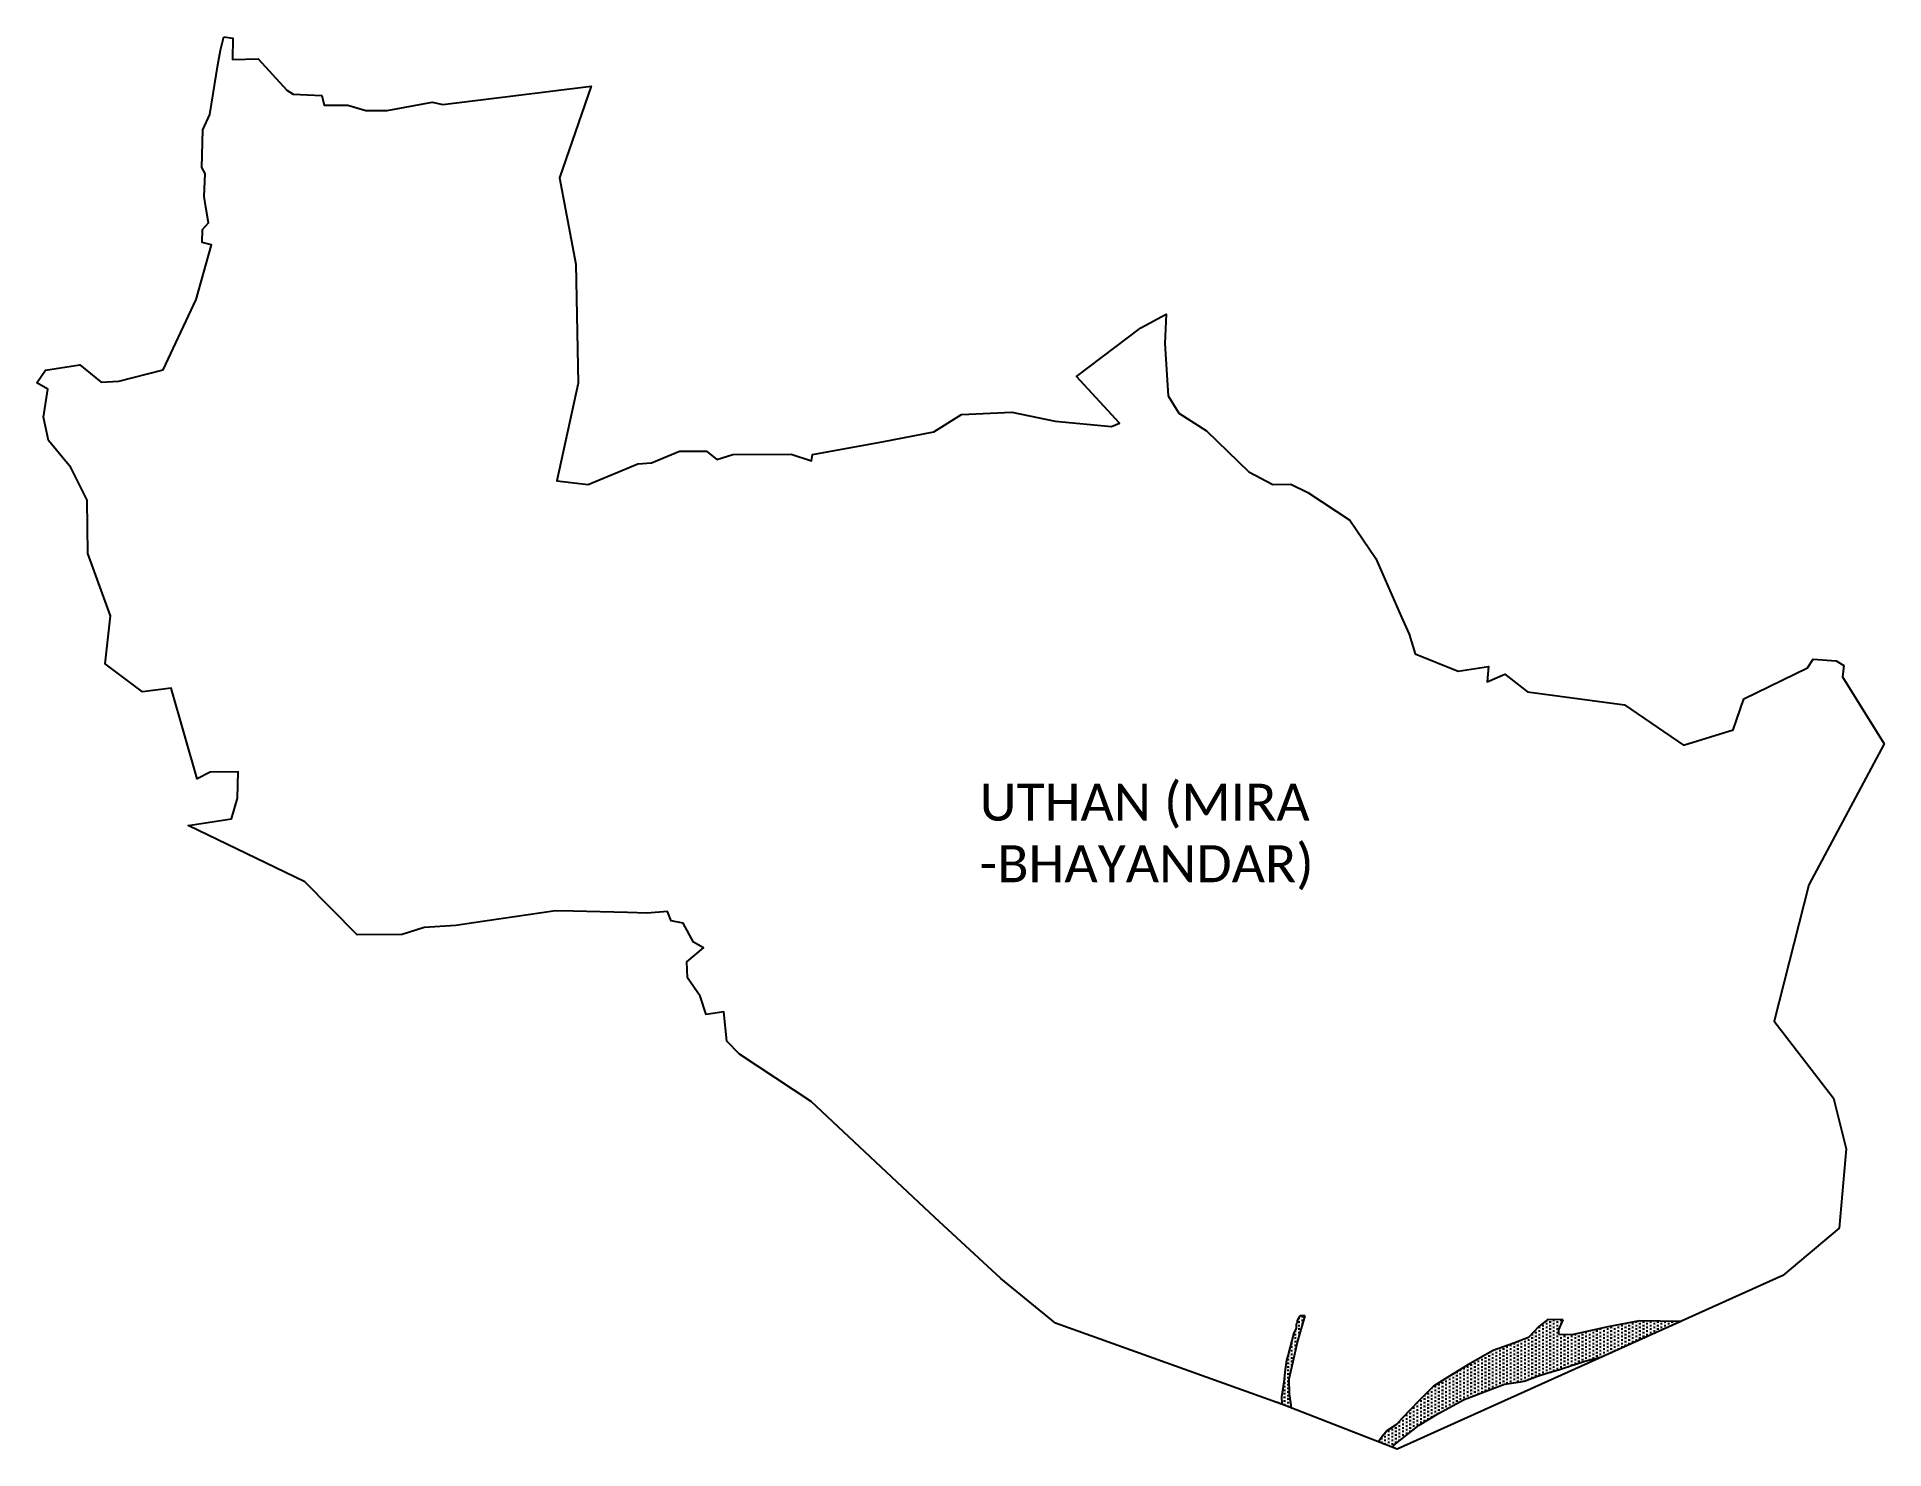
# Model space of a CAD drawing. Header units: metres. Extents: x 266558 to 272991, y 2129469 to 2134388.
import ezdxf

# ---------------------------------------------------------------- set-up
doc = ezdxf.new("R2010")
doc.units = ezdxf.units.M
doc.layers.add('MUDFLATS', color=40, linetype='Continuous')
doc.layers.add('VILLAGE NAME', color=250, linetype='Continuous')

msp = doc.modelspace()

# ---------------------------------------------------------------- texts
at = {"layer": 'VILLAGE NAME', "insert": (269841.1, 2131786.7), "char_height": 128.647, "attachment_point": 1}
msp.add_mtext_dynamic_manual_height_columns('{\\fCalibri|b0|i0|c0|p34;UTHAN (MIRA -BHAYANDAR)}', width=1449.11, gutter_width=643.2, heights=[0], dxfattribs=at)

# ---------------------------------------------------------------- linework, layer by layer
at = {"color": 3}
for points in [[(270892.3, 2129625.8), (270105.5, 2129907.5), (269915.2, 2130063.3), (269685, 2130276.3), (269254.8, 2130679.7), (269005, 2130845), (268961.3, 2130890.5), (268949.8, 2130991.7), (268889, 2130983.2), (268867.4, 2131046.4), (268823.3, 2131110), (268821.4, 2131165.8), (268879.1, 2131214.7), (268845.3, 2131234.8), (268808.6, 2131300.9), (268766.8, 2131309.5), (268754.3, 2131341.5), (268683.9, 2131335.8), (268615.2, 2131337.6), (268425.4, 2131342.4), (268363.7, 2131344), (268078.6, 2131302.4), (268017.1, 2131293.4), (267906.3, 2131285.6), (267829.8, 2131261.4), (267673.1, 2131260.2), (267490.7, 2131444.6), (267084.3, 2131641.7), (267235.3, 2131664), (267257, 2131736.5), (267258.9, 2131828.2), (267161.9, 2131826.7), (267116.5, 2131803.7), (267025.5, 2132120), (266926.1, 2132107.2), (266795.9, 2132204.5), (266814.8, 2132371.8), (266736, 2132588.6), (266732.6, 2132774.1), (266676.1, 2132887.6), (266598.5, 2132981.6), (266581.4, 2133063.5), (266595.6, 2133161), (266558.2, 2133182.8), (266588.5, 2133227.4), (266707.5, 2133245.4), (266782.3, 2133185.3), (266843.5, 2133189.1), (266998, 2133228.3), (267112.2, 2133473), (267166.4, 2133663.3), (267133.6, 2133672.2), (267135, 2133717.5), (267156, 2133740.4), (267146.7, 2133794.2), (267140.1, 2133832.4), (267143.5, 2133912.5), (267132.5, 2133933.4), (267136.5, 2134063.8), (267160.5, 2134117.3), (267188.5, 2134290.2), (267196.9, 2134341.8), (267209.5, 2134387.6)], [(267209.5, 2134387.6), (267240.2, 2134382.8), (267238.7, 2134308.6), (267329.1, 2134311.4), (267427.9, 2134202.5), (267450.3, 2134187.9), (267550.9, 2134184.2), (267558.5, 2134150.4), (267641.3, 2134150.3), (267703.7, 2134131), (267778, 2134130.9), (267935, 2134160.3), (267971.3, 2134152.7), (268216.9, 2134182.7), (268488.3, 2134215.9), (268377.8, 2133896.4), (268434.8, 2133596.2), (268442.7, 2133181.8), (268368.6, 2132841.4), (268477.8, 2132828.6), (268651.2, 2132900.5), (268698.6, 2132904.1), (268795.8, 2132945.1), (268889.8, 2132945.2), (268925.6, 2132915.4), (268981.7, 2132932.9), (269184.8, 2132934.2), (269255.6, 2132911.6), (269259.3, 2132933.8), (269501.7, 2132977.5), (269681.3, 2133012.7), (269778, 2133073), (269953, 2133080.3), (270104.6, 2133049.4), (270300.8, 2133030.5), (270328.8, 2133042.6), (270178.3, 2133205.3), (270402.5, 2133374.5), (270490.6, 2133422.5), (270486.6, 2133320.2), (270497.8, 2133137.6), (270535.4, 2133076.7), (270631.1, 2133015.8), (270778.4, 2132872.5), (270862.4, 2132828.7), (270925.1, 2132830.3), (270984.1, 2132801.1), (271130.9, 2132704.7), (271221, 2132571.4), (271310.7, 2132367.2), (271336.8, 2132307.7), (271358.2, 2132238.7), (271508.3, 2132178.7), (271613.4, 2132194.8), (271608.2, 2132141.7), (271670.3, 2132168.6), (271749.2, 2132106.9), (272087, 2132061.6), (272292.8, 2131920.6), (272465.4, 2131974.9), (272503, 2132081.8), (272724.4, 2132189.9), (272744.5, 2132220.5), (272824.6, 2132214.3)], [(272851.1, 2132198.6), (272846.5, 2132158.6), (272991, 2131925.6), (272728.4, 2131434), (272608.7, 2130959.3), (272815.2, 2130690.9), (272859, 2130515.5), (272834.9, 2130238.4), (272639, 2130073.7), (271294.9, 2129469.3), (270874.5, 2129632.7)]]:
    msp.add_lwpolyline(points, dxfattribs=at)
at = {"layer": 'MUDFLATS'}
for p, q in [((270943.2, 2129889.6), (270935.1, 2129873.8)), ((270943.5, 2129905.5), (270943.2, 2129889.6)), ((270947.5, 2129909.4), (270943.5, 2129905.5)), ((270947.6, 2129917.4), (270947.5, 2129909.4)), ((270955.8, 2129933.2), (270947.6, 2129917.4)), ((270948, 2129841.4), (270974.5, 2129932.9)), ((270974.5, 2129932.9), (270955.8, 2129933.2)), ((271788.1, 2129895.8), (271752.6, 2129857.5)), ((271819.9, 2129920.6), (271788.1, 2129895.8)), ((271873.1, 2129919.8), (271819.9, 2129920.6)), ((271858.8, 2129884.1), (271873.1, 2129919.8)), ((272029, 2129894.9), (271903.3, 2129867.2)), ((272138.9, 2129915.9), (272029, 2129894.9)), ((272283.4, 2129913.8), (272138.9, 2129915.9)), ((270935.1, 2129873.8), (270914, 2129794.4)), ((270933.7, 2129774.5), (270948, 2129841.4)), ((271701.7, 2129838.6), (271630.1, 2129812.6)), ((271752.6, 2129857.5), (271701.7, 2129838.6)), ((271858.1, 2129867.9), (271858.8, 2129884.1)), ((271903.3, 2129867.2), (271858.1, 2129867.9)), ((270909.8, 2129778.6), (270905.3, 2129746.8)), ((270914, 2129794.4), (270909.8, 2129778.6)), ((270919.6, 2129713.7), (270933.7, 2129774.5)), ((271549.3, 2129767.7), (271471.3, 2129719.9)), ((271630.1, 2129812.6), (271549.3, 2129767.7)), ((271857, 2129744.8), (271949, 2129775.3)), ((271949, 2129775.3), (272011.4, 2129791.5)), ((270900.7, 2129703), (270892, 2129651.4)), ((270905.3, 2129746.8), (270900.7, 2129703)), ((270920.3, 2129661.5), (270919.6, 2129713.7)), ((271471.3, 2129719.9), (271422.1, 2129687.8)), ((271529, 2129642.1), (271669.1, 2129695.8)), ((271669.1, 2129695.8), (271725, 2129702.9)), ((271725, 2129702.9), (271740.9, 2129706.7)), ((271740.9, 2129706.7), (271781, 2129722)), ((271781, 2129722), (271817, 2129733.4)), ((271817, 2129733.4), (271857, 2129744.8)), ((270892, 2129651.4), (270893.5, 2129625.3)), ((270925.6, 2129622.1), (270920.3, 2129661.5)), ((271370.3, 2129636.9), (271312.9, 2129576.9)), ((271422.1, 2129687.8), (271370.3, 2129636.9)), ((271436.6, 2129591.6), (271529, 2129642.1)), ((270927.2, 2129612.3), (270925.6, 2129622.1)), ((271312.9, 2129576.9), (271292.9, 2129555.4)), ((271372.4, 2129552.8), (271436.6, 2129591.6)), ((271240.1, 2129508.5), (271229.8, 2129494.6)), ((271259.1, 2129532.3), (271240.1, 2129508.5)), ((271292.9, 2129555.4), (271259.1, 2129532.3)), ((271283.7, 2129482.4), (271372.4, 2129552.8)), ((271278.4, 2129475.7), (271283.7, 2129482.4))]:
    msp.add_line(p, q, dxfattribs=at)
at = {"layer": 'MUDFLATS', "linetype": 'Continuous'}
for p, q in [((270943.3, 2129893.8), (270943.7, 2129893.8)), ((270943.7, 2129900), (270943.7, 2129900)), ((270943.7, 2129887.5), (270943.7, 2129887.5)), ((270950, 2129918.8), (270950, 2129918.8)), ((270950, 2129912.5), (270956.2, 2129912.5)), ((270950, 2129906.2), (270950, 2129906.2)), ((270950, 2129900), (270956.2, 2129900)), ((270950, 2129893.8), (270950, 2129893.8)), ((270950, 2129887.5), (270956.2, 2129887.5)), ((270951.6, 2129925), (270956.2, 2129925)), ((270956.2, 2129931.2), (270956.2, 2129931.2)), ((270956.2, 2129918.8), (270956.2, 2129918.8)), ((270956.2, 2129906.2), (270956.2, 2129906.2)), ((270956.2, 2129893.8), (270956.2, 2129893.8)), ((270962.5, 2129931.2), (270968.7, 2129931.2)), ((270962.5, 2129925), (270962.5, 2129925)), ((270962.5, 2129918.8), (270968.7, 2129918.8)), ((270962.5, 2129912.5), (270962.5, 2129912.5)), ((270962.5, 2129906.2), (270966.8, 2129906.2)), ((270962.5, 2129900), (270962.5, 2129900)), ((270962.5, 2129893.8), (270963.1, 2129893.8)), ((270968.7, 2129925), (270968.7, 2129925)), ((271780.4, 2129887.5), (271781.2, 2129887.5)), ((271787.5, 2129893.8), (271793.7, 2129893.8)), ((271787.5, 2129887.5), (271787.5, 2129887.5)), ((271793.7, 2129887.5), (271793.7, 2129887.5)), ((271793.7, 2129900), (271793.7, 2129900)), ((271800, 2129900), (271806.2, 2129900)), ((271800, 2129893.8), (271800, 2129893.8)), ((271800, 2129887.5), (271806.2, 2129887.5)), ((271806.2, 2129906.2), (271806.2, 2129906.2)), ((271806.2, 2129893.8), (271806.2, 2129893.8)), ((271812.5, 2129912.5), (271812.5, 2129912.5)), ((271812.5, 2129906.2), (271818.7, 2129906.2)), ((271812.5, 2129900), (271812.5, 2129900)), ((271812.5, 2129893.8), (271818.7, 2129893.8)), ((271812.5, 2129887.5), (271812.5, 2129887.5)), ((271817.5, 2129918.8), (271818.7, 2129918.8)), ((271818.7, 2129887.5), (271818.7, 2129887.5)), ((271818.7, 2129912.5), (271818.7, 2129912.5)), ((271818.7, 2129900), (271818.7, 2129900)), ((271825, 2129918.8), (271825, 2129918.8)), ((271825, 2129912.5), (271831.2, 2129912.5)), ((271825, 2129906.2), (271825, 2129906.2)), ((271825, 2129900), (271831.2, 2129900)), ((271825, 2129893.8), (271825, 2129893.8)), ((271825, 2129887.5), (271831.2, 2129887.5)), ((271831.2, 2129918.8), (271831.2, 2129918.8)), ((271831.2, 2129906.2), (271831.2, 2129906.2)), ((271831.2, 2129893.8), (271831.2, 2129893.8)), ((271837.5, 2129918.8), (271843.7, 2129918.8)), ((271837.5, 2129912.5), (271837.5, 2129912.5)), ((271837.5, 2129906.2), (271843.7, 2129906.2)), ((271837.5, 2129900), (271837.5, 2129900)), ((271837.5, 2129893.8), (271843.7, 2129893.8)), ((271837.5, 2129887.5), (271837.5, 2129887.5)), ((271843.7, 2129887.5), (271843.7, 2129887.5)), ((271843.7, 2129912.5), (271843.7, 2129912.5)), ((271843.7, 2129900), (271843.7, 2129900)), ((271850, 2129918.8), (271850, 2129918.8)), ((271850, 2129912.5), (271856.2, 2129912.5)), ((271850, 2129906.2), (271850, 2129906.2)), ((271850, 2129900), (271856.2, 2129900)), ((271850, 2129893.8), (271850, 2129893.8)), ((271850, 2129887.5), (271856.2, 2129887.5)), ((271856.2, 2129918.8), (271856.2, 2129918.8)), ((271856.2, 2129906.2), (271856.2, 2129906.2)), ((271856.2, 2129893.8), (271856.2, 2129893.8)), ((271862.5, 2129918.8), (271868.7, 2129918.8)), ((271862.5, 2129912.5), (271862.5, 2129912.5)), ((271862.5, 2129906.2), (271867.7, 2129906.2)), ((271862.5, 2129900), (271862.5, 2129900)), ((271862.5, 2129893.8), (271862.7, 2129893.8)), ((271868.7, 2129912.5), (271868.7, 2129912.5)), ((272000, 2129887.5), (272006.2, 2129887.5)), ((272012.5, 2129887.5), (272012.5, 2129887.5)), ((272018.7, 2129887.5), (272018.7, 2129887.5)), ((272025, 2129893.8), (272025, 2129893.8)), ((272025, 2129887.5), (272031.2, 2129887.5)), ((272031.2, 2129893.8), (272031.2, 2129893.8)), ((272037.5, 2129893.8), (272043.7, 2129893.8)), ((272037.5, 2129887.5), (272037.5, 2129887.5)), ((272043.7, 2129887.5), (272043.7, 2129887.5)), ((272050, 2129893.8), (272050, 2129893.8)), ((272050, 2129887.5), (272056.2, 2129887.5)), ((272055.9, 2129900), (272056.2, 2129900)), ((272056.2, 2129893.8), (272056.2, 2129893.8)), ((272062.5, 2129900), (272062.5, 2129900)), ((272062.5, 2129893.8), (272068.7, 2129893.8)), ((272062.5, 2129887.5), (272062.5, 2129887.5)), ((272068.7, 2129900), (272068.7, 2129900)), ((272068.7, 2129887.5), (272068.7, 2129887.5)), ((272075, 2129900), (272081.2, 2129900)), ((272075, 2129893.8), (272075, 2129893.8)), ((272075, 2129887.5), (272081.2, 2129887.5)), ((272081.2, 2129893.8), (272081.2, 2129893.8)), ((272087.5, 2129900), (272087.5, 2129900)), ((272087.5, 2129893.8), (272093.7, 2129893.8)), ((272087.5, 2129887.5), (272087.5, 2129887.5)), ((272088.5, 2129906.2), (272093.7, 2129906.2)), ((272093.7, 2129900), (272093.7, 2129900)), ((272093.7, 2129887.5), (272093.7, 2129887.5)), ((272100, 2129906.2), (272100, 2129906.2)), ((272100, 2129900), (272106.2, 2129900)), ((272100, 2129893.8), (272100, 2129893.8)), ((272100, 2129887.5), (272106.2, 2129887.5)), ((272106.2, 2129906.2), (272106.2, 2129906.2)), ((272106.2, 2129893.8), (272106.2, 2129893.8)), ((272112.5, 2129906.2), (272118.7, 2129906.2)), ((272112.5, 2129900), (272112.5, 2129900)), ((272112.5, 2129893.8), (272118.7, 2129893.8)), ((272112.5, 2129887.5), (272112.5, 2129887.5)), ((272118.7, 2129900), (272118.7, 2129900)), ((272118.7, 2129887.5), (272118.7, 2129887.5)), ((272125, 2129912.5), (272131.2, 2129912.5)), ((272125, 2129906.2), (272125, 2129906.2)), ((272125, 2129900), (272131.2, 2129900)), ((272125, 2129893.8), (272125, 2129893.8)), ((272125, 2129887.5), (272131.2, 2129887.5)), ((272131.2, 2129906.2), (272131.2, 2129906.2)), ((272131.2, 2129893.8), (272131.2, 2129893.8)), ((272137.5, 2129912.5), (272137.5, 2129912.5)), ((272137.5, 2129906.2), (272143.7, 2129906.2)), ((272137.5, 2129900), (272137.5, 2129900)), ((272137.5, 2129893.8), (272143.7, 2129893.8)), ((272137.5, 2129887.5), (272137.5, 2129887.5)), ((272143.7, 2129912.5), (272143.7, 2129912.5)), ((272143.7, 2129900), (272143.7, 2129900)), ((272143.7, 2129887.5), (272143.7, 2129887.5)), ((272150, 2129912.5), (272156.2, 2129912.5)), ((272150, 2129906.2), (272150, 2129906.2)), ((272150, 2129900), (272156.2, 2129900)), ((272150, 2129893.8), (272150, 2129893.8)), ((272150, 2129887.5), (272156.2, 2129887.5)), ((272156.2, 2129906.2), (272156.2, 2129906.2)), ((272156.2, 2129893.8), (272156.2, 2129893.8)), ((272162.5, 2129912.5), (272162.5, 2129912.5)), ((272162.5, 2129906.2), (272168.7, 2129906.2)), ((272162.5, 2129900), (272162.5, 2129900)), ((272162.5, 2129893.8), (272168.7, 2129893.8)), ((272162.5, 2129887.5), (272162.5, 2129887.5)), ((272168.7, 2129912.5), (272168.7, 2129912.5)), ((272168.7, 2129900), (272168.7, 2129900)), ((272168.7, 2129887.5), (272168.7, 2129887.5)), ((272175, 2129912.5), (272181.2, 2129912.5)), ((272175, 2129906.2), (272175, 2129906.2)), ((272175, 2129900), (272181.2, 2129900)), ((272175, 2129893.8), (272175, 2129893.8)), ((272175, 2129887.5), (272181.2, 2129887.5)), ((272181.2, 2129906.2), (272181.2, 2129906.2)), ((272181.2, 2129893.8), (272181.2, 2129893.8)), ((272187.5, 2129912.5), (272187.5, 2129912.5)), ((272187.5, 2129906.2), (272193.7, 2129906.2)), ((272187.5, 2129900), (272187.5, 2129900)), ((272187.5, 2129893.8), (272193.7, 2129893.8)), ((272187.5, 2129887.5), (272187.5, 2129887.5)), ((272193.7, 2129912.5), (272193.7, 2129912.5)), ((272193.7, 2129900), (272193.7, 2129900)), ((272193.7, 2129887.5), (272193.7, 2129887.5)), ((272200, 2129912.5), (272206.2, 2129912.5)), ((272200, 2129906.2), (272200, 2129906.2)), ((272200, 2129900), (272206.2, 2129900)), ((272200, 2129893.8), (272200, 2129893.8)), ((272200, 2129887.5), (272206.2, 2129887.5)), ((272206.2, 2129906.2), (272206.2, 2129906.2)), ((272206.2, 2129893.8), (272206.2, 2129893.8)), ((272212.5, 2129912.5), (272212.5, 2129912.5)), ((272212.5, 2129906.2), (272218.7, 2129906.2)), ((272212.5, 2129900), (272212.5, 2129900)), ((272212.5, 2129893.8), (272218.7, 2129893.8)), ((272212.5, 2129887.5), (272212.5, 2129887.5)), ((272218.7, 2129912.5), (272218.7, 2129912.5)), ((272218.7, 2129900), (272218.7, 2129900)), ((272218.7, 2129887.5), (272218.7, 2129887.5)), ((272225, 2129912.5), (272231.2, 2129912.5)), ((272225, 2129906.2), (272225, 2129906.2)), ((272225, 2129900), (272231.2, 2129900)), ((272225, 2129893.8), (272225, 2129893.8)), ((272231.2, 2129906.2), (272231.2, 2129906.2)), ((272231.2, 2129893.8), (272231.2, 2129893.8)), ((272237.5, 2129912.5), (272237.5, 2129912.5)), ((272237.5, 2129906.2), (272243.7, 2129906.2)), ((272237.5, 2129900), (272237.5, 2129900)), ((272237.5, 2129893.8), (272238.8, 2129893.8)), ((272243.7, 2129912.5), (272243.7, 2129912.5)), ((272243.7, 2129900), (272243.7, 2129900)), ((272250, 2129912.5), (272256.2, 2129912.5)), ((272250, 2129906.2), (272250, 2129906.2)), ((272250, 2129900), (272252.7, 2129900)), ((272256.2, 2129906.2), (272256.2, 2129906.2)), ((272262.5, 2129912.5), (272262.5, 2129912.5)), ((272262.5, 2129906.2), (272266.6, 2129906.2)), ((272268.7, 2129912.5), (272268.7, 2129912.5)), ((272275, 2129912.5), (272280.5, 2129912.5)), ((270925, 2129831.2), (270925, 2129831.2)), ((270925, 2129825), (270931.2, 2129825)), ((270925.4, 2129837.5), (270931.2, 2129837.5)), ((270928.7, 2129850), (270931.2, 2129850)), ((270931.2, 2129843.8), (270931.2, 2129843.8)), ((270931.2, 2129831.2), (270931.2, 2129831.2)), ((270931.2, 2129856.2), (270931.2, 2129856.2)), ((270937.5, 2129875), (270937.5, 2129875)), ((270937.5, 2129868.8), (270943.7, 2129868.8)), ((270937.5, 2129862.5), (270937.5, 2129862.5)), ((270937.5, 2129856.2), (270943.7, 2129856.2)), ((270937.5, 2129850), (270937.5, 2129850)), ((270937.5, 2129843.8), (270943.7, 2129843.8)), ((270937.5, 2129837.5), (270937.5, 2129837.5)), ((270937.5, 2129831.2), (270943.7, 2129831.2)), ((270937.5, 2129825), (270937.5, 2129825)), ((270938.9, 2129881.2), (270943.7, 2129881.2)), ((270943.7, 2129837.5), (270943.7, 2129837.5)), ((270943.7, 2129825), (270943.7, 2129825)), ((270943.7, 2129875), (270943.7, 2129875)), ((270943.7, 2129862.5), (270943.7, 2129862.5)), ((270943.7, 2129850), (270943.7, 2129850)), ((270950, 2129881.2), (270950, 2129881.2)), ((270950, 2129875), (270956.2, 2129875)), ((270950, 2129868.8), (270950, 2129868.8)), ((270950, 2129862.5), (270954.1, 2129862.5)), ((270950, 2129856.2), (270950, 2129856.2)), ((270950, 2129850), (270950.5, 2129850)), ((270956.2, 2129881.2), (270956.2, 2129881.2)), ((271668.7, 2129825), (271668.7, 2129825)), ((271675, 2129825), (271681.2, 2129825)), ((271687.5, 2129831.2), (271693.7, 2129831.2)), ((271687.5, 2129825), (271687.5, 2129825)), ((271693.7, 2129825), (271693.7, 2129825)), ((271700, 2129837.5), (271706.2, 2129837.5)), ((271700, 2129831.2), (271700, 2129831.2)), ((271700, 2129825), (271706.2, 2129825)), ((271706.2, 2129831.2), (271706.2, 2129831.2)), ((271712.5, 2129837.5), (271712.5, 2129837.5)), ((271712.5, 2129831.2), (271718.7, 2129831.2)), ((271712.5, 2129825), (271712.5, 2129825)), ((271715.6, 2129843.8), (271718.7, 2129843.8)), ((271718.7, 2129837.5), (271718.7, 2129837.5)), ((271718.7, 2129825), (271718.7, 2129825)), ((271725, 2129843.8), (271725, 2129843.8)), ((271725, 2129837.5), (271731.2, 2129837.5)), ((271725, 2129831.2), (271725, 2129831.2)), ((271725, 2129825), (271731.2, 2129825)), ((271731.2, 2129843.8), (271731.2, 2129843.8)), ((271731.2, 2129831.2), (271731.2, 2129831.2)), ((271737.5, 2129850), (271737.5, 2129850)), ((271737.5, 2129843.8), (271743.7, 2129843.8)), ((271737.5, 2129837.5), (271737.5, 2129837.5)), ((271737.5, 2129831.2), (271743.7, 2129831.2)), ((271737.5, 2129825), (271737.5, 2129825)), ((271743.7, 2129850), (271743.7, 2129850)), ((271743.7, 2129837.5), (271743.7, 2129837.5)), ((271743.7, 2129825), (271743.7, 2129825)), ((271750, 2129856.2), (271750, 2129856.2)), ((271750, 2129850), (271756.2, 2129850)), ((271750, 2129843.8), (271750, 2129843.8)), ((271750, 2129837.5), (271756.2, 2129837.5)), ((271750, 2129831.2), (271750, 2129831.2)), ((271750, 2129825), (271756.2, 2129825)), ((271756.2, 2129856.2), (271756.2, 2129856.2)), ((271756.2, 2129843.8), (271756.2, 2129843.8)), ((271756.2, 2129831.2), (271756.2, 2129831.2)), ((271762.5, 2129862.5), (271762.5, 2129862.5)), ((271762.5, 2129856.2), (271768.7, 2129856.2)), ((271762.5, 2129850), (271762.5, 2129850)), ((271762.5, 2129843.8), (271768.7, 2129843.8)), ((271762.5, 2129837.5), (271762.5, 2129837.5)), ((271762.5, 2129831.2), (271768.7, 2129831.2)), ((271762.5, 2129825), (271762.5, 2129825)), ((271763, 2129868.8), (271768.7, 2129868.8)), ((271768.7, 2129850), (271768.7, 2129850)), ((271768.7, 2129837.5), (271768.7, 2129837.5)), ((271768.7, 2129862.5), (271768.7, 2129862.5)), ((271768.7, 2129825), (271768.7, 2129825)), ((271775, 2129881.2), (271775, 2129881.2)), ((271775, 2129875), (271781.2, 2129875)), ((271775, 2129868.8), (271775, 2129868.8)), ((271775, 2129862.5), (271781.2, 2129862.5)), ((271775, 2129856.2), (271775, 2129856.2)), ((271775, 2129850), (271781.2, 2129850)), ((271775, 2129843.8), (271775, 2129843.8)), ((271775, 2129837.5), (271781.2, 2129837.5)), ((271775, 2129831.2), (271775, 2129831.2)), ((271775, 2129825), (271781.2, 2129825)), ((271781.2, 2129868.8), (271781.2, 2129868.8)), ((271781.2, 2129881.2), (271781.2, 2129881.2)), ((271781.2, 2129856.2), (271781.2, 2129856.2)), ((271781.2, 2129843.8), (271781.2, 2129843.8)), ((271781.2, 2129831.2), (271781.2, 2129831.2)), ((271787.5, 2129881.2), (271793.7, 2129881.2)), ((271787.5, 2129875), (271787.5, 2129875)), ((271787.5, 2129868.8), (271793.7, 2129868.8)), ((271787.5, 2129862.5), (271787.5, 2129862.5)), ((271787.5, 2129856.2), (271793.7, 2129856.2)), ((271787.5, 2129850), (271787.5, 2129850)), ((271787.5, 2129843.8), (271793.7, 2129843.8)), ((271787.5, 2129837.5), (271787.5, 2129837.5)), ((271787.5, 2129831.2), (271793.7, 2129831.2)), ((271787.5, 2129825), (271787.5, 2129825)), ((271793.7, 2129875), (271793.7, 2129875)), ((271793.7, 2129850), (271793.7, 2129850)), ((271793.7, 2129837.5), (271793.7, 2129837.5)), ((271793.7, 2129862.5), (271793.7, 2129862.5)), ((271793.7, 2129825), (271793.7, 2129825)), ((271800, 2129881.2), (271800, 2129881.2)), ((271800, 2129875), (271806.2, 2129875)), ((271800, 2129868.8), (271800, 2129868.8)), ((271800, 2129862.5), (271806.2, 2129862.5)), ((271800, 2129856.2), (271800, 2129856.2)), ((271800, 2129850), (271806.2, 2129850)), ((271800, 2129843.8), (271800, 2129843.8)), ((271800, 2129837.5), (271806.2, 2129837.5)), ((271800, 2129831.2), (271800, 2129831.2)), ((271800, 2129825), (271806.2, 2129825)), ((271806.2, 2129868.8), (271806.2, 2129868.8)), ((271806.2, 2129881.2), (271806.2, 2129881.2)), ((271806.2, 2129856.2), (271806.2, 2129856.2)), ((271806.2, 2129843.8), (271806.2, 2129843.8)), ((271806.2, 2129831.2), (271806.2, 2129831.2)), ((271812.5, 2129881.2), (271818.7, 2129881.2)), ((271812.5, 2129875), (271812.5, 2129875)), ((271812.5, 2129868.8), (271818.7, 2129868.8)), ((271812.5, 2129862.5), (271812.5, 2129862.5)), ((271812.5, 2129856.2), (271818.7, 2129856.2)), ((271812.5, 2129850), (271812.5, 2129850)), ((271812.5, 2129843.8), (271818.7, 2129843.8)), ((271812.5, 2129837.5), (271812.5, 2129837.5)), ((271812.5, 2129831.2), (271818.7, 2129831.2)), ((271812.5, 2129825), (271812.5, 2129825)), ((271818.7, 2129875), (271818.7, 2129875)), ((271818.7, 2129850), (271818.7, 2129850)), ((271818.7, 2129837.5), (271818.7, 2129837.5)), ((271818.7, 2129862.5), (271818.7, 2129862.5)), ((271818.7, 2129825), (271818.7, 2129825)), ((271825, 2129881.2), (271825, 2129881.2)), ((271825, 2129875), (271831.2, 2129875)), ((271825, 2129868.8), (271825, 2129868.8)), ((271825, 2129862.5), (271831.2, 2129862.5)), ((271825, 2129856.2), (271825, 2129856.2)), ((271825, 2129850), (271831.2, 2129850)), ((271825, 2129843.8), (271825, 2129843.8)), ((271825, 2129837.5), (271831.2, 2129837.5)), ((271825, 2129831.2), (271825, 2129831.2)), ((271825, 2129825), (271831.2, 2129825)), ((271831.2, 2129868.8), (271831.2, 2129868.8)), ((271831.2, 2129881.2), (271831.2, 2129881.2)), ((271831.2, 2129856.2), (271831.2, 2129856.2)), ((271831.2, 2129843.8), (271831.2, 2129843.8)), ((271831.2, 2129831.2), (271831.2, 2129831.2)), ((271837.5, 2129881.2), (271843.7, 2129881.2)), ((271837.5, 2129875), (271837.5, 2129875)), ((271837.5, 2129868.8), (271843.7, 2129868.8)), ((271837.5, 2129862.5), (271837.5, 2129862.5)), ((271837.5, 2129856.2), (271843.7, 2129856.2)), ((271837.5, 2129850), (271837.5, 2129850)), ((271837.5, 2129843.8), (271843.7, 2129843.8)), ((271837.5, 2129837.5), (271837.5, 2129837.5)), ((271837.5, 2129831.2), (271843.7, 2129831.2)), ((271837.5, 2129825), (271837.5, 2129825)), ((271843.7, 2129875), (271843.7, 2129875)), ((271843.7, 2129850), (271843.7, 2129850)), ((271843.7, 2129837.5), (271843.7, 2129837.5)), ((271843.7, 2129862.5), (271843.7, 2129862.5)), ((271843.7, 2129825), (271843.7, 2129825)), ((271850, 2129881.2), (271850, 2129881.2)), ((271850, 2129875), (271856.2, 2129875)), ((271850, 2129868.8), (271850, 2129868.8)), ((271850, 2129862.5), (271856.2, 2129862.5)), ((271850, 2129856.2), (271850, 2129856.2)), ((271850, 2129850), (271856.2, 2129850)), ((271850, 2129843.8), (271850, 2129843.8)), ((271850, 2129837.5), (271856.2, 2129837.5)), ((271850, 2129831.2), (271850, 2129831.2)), ((271850, 2129825), (271856.2, 2129825)), ((271856.2, 2129868.8), (271856.2, 2129868.8)), ((271856.2, 2129881.2), (271856.2, 2129881.2)), ((271856.2, 2129856.2), (271856.2, 2129856.2)), ((271856.2, 2129843.8), (271856.2, 2129843.8)), ((271856.2, 2129831.2), (271856.2, 2129831.2)), ((271862.5, 2129862.5), (271862.5, 2129862.5)), ((271862.5, 2129856.2), (271868.7, 2129856.2)), ((271862.5, 2129850), (271862.5, 2129850)), ((271862.5, 2129843.8), (271868.7, 2129843.8)), ((271862.5, 2129837.5), (271862.5, 2129837.5)), ((271862.5, 2129831.2), (271868.7, 2129831.2)), ((271862.5, 2129825), (271862.5, 2129825)), ((271868.7, 2129850), (271868.7, 2129850)), ((271868.7, 2129837.5), (271868.7, 2129837.5)), ((271868.7, 2129862.5), (271868.7, 2129862.5)), ((271868.7, 2129825), (271868.7, 2129825)), ((271875, 2129862.5), (271881.2, 2129862.5)), ((271875, 2129856.2), (271875, 2129856.2)), ((271875, 2129850), (271881.2, 2129850)), ((271875, 2129843.8), (271875, 2129843.8)), ((271875, 2129837.5), (271881.2, 2129837.5)), ((271875, 2129831.2), (271875, 2129831.2)), ((271875, 2129825), (271881.2, 2129825)), ((271881.2, 2129856.2), (271881.2, 2129856.2)), ((271881.2, 2129843.8), (271881.2, 2129843.8)), ((271881.2, 2129831.2), (271881.2, 2129831.2)), ((271887.5, 2129862.5), (271887.5, 2129862.5)), ((271887.5, 2129856.2), (271893.7, 2129856.2)), ((271887.5, 2129850), (271887.5, 2129850)), ((271887.5, 2129843.8), (271893.7, 2129843.8)), ((271887.5, 2129837.5), (271887.5, 2129837.5)), ((271887.5, 2129831.2), (271893.7, 2129831.2)), ((271887.5, 2129825), (271887.5, 2129825)), ((271893.7, 2129850), (271893.7, 2129850)), ((271893.7, 2129837.5), (271893.7, 2129837.5)), ((271893.7, 2129862.5), (271893.7, 2129862.5)), ((271893.7, 2129825), (271893.7, 2129825)), ((271900, 2129862.5), (271906.2, 2129862.5)), ((271900, 2129856.2), (271900, 2129856.2)), ((271900, 2129850), (271906.2, 2129850)), ((271900, 2129843.8), (271900, 2129843.8)), ((271900, 2129837.5), (271906.2, 2129837.5)), ((271900, 2129831.2), (271900, 2129831.2)), ((271900, 2129825), (271906.2, 2129825)), ((271906.2, 2129856.2), (271906.2, 2129856.2)), ((271906.2, 2129843.8), (271906.2, 2129843.8)), ((271906.2, 2129831.2), (271906.2, 2129831.2)), ((271912.5, 2129868.8), (271918.7, 2129868.8)), ((271912.5, 2129862.5), (271912.5, 2129862.5)), ((271912.5, 2129856.2), (271918.7, 2129856.2)), ((271912.5, 2129850), (271912.5, 2129850)), ((271912.5, 2129843.8), (271918.7, 2129843.8)), ((271912.5, 2129837.5), (271912.5, 2129837.5)), ((271912.5, 2129831.2), (271918.7, 2129831.2)), ((271912.5, 2129825), (271912.5, 2129825)), ((271918.7, 2129850), (271918.7, 2129850)), ((271918.7, 2129837.5), (271918.7, 2129837.5)), ((271918.7, 2129862.5), (271918.7, 2129862.5)), ((271918.7, 2129825), (271918.7, 2129825)), ((271925, 2129868.8), (271925, 2129868.8)), ((271925, 2129862.5), (271931.2, 2129862.5)), ((271925, 2129856.2), (271925, 2129856.2)), ((271925, 2129850), (271931.2, 2129850)), ((271925, 2129843.8), (271925, 2129843.8)), ((271925, 2129837.5), (271931.2, 2129837.5)), ((271925, 2129831.2), (271925, 2129831.2)), ((271925, 2129825), (271931.2, 2129825)), ((271931.2, 2129868.8), (271931.2, 2129868.8)), ((271931.2, 2129856.2), (271931.2, 2129856.2)), ((271931.2, 2129843.8), (271931.2, 2129843.8)), ((271931.2, 2129831.2), (271931.2, 2129831.2)), ((271937.5, 2129868.8), (271943.7, 2129868.8)), ((271937.5, 2129862.5), (271937.5, 2129862.5)), ((271937.5, 2129856.2), (271943.7, 2129856.2)), ((271937.5, 2129850), (271937.5, 2129850)), ((271937.5, 2129843.8), (271943.7, 2129843.8)), ((271937.5, 2129837.5), (271937.5, 2129837.5)), ((271937.5, 2129831.2), (271943.7, 2129831.2)), ((271937.5, 2129825), (271937.5, 2129825)), ((271943.7, 2129875), (271943.7, 2129875)), ((271943.7, 2129850), (271943.7, 2129850)), ((271943.7, 2129837.5), (271943.7, 2129837.5)), ((271943.7, 2129862.5), (271943.7, 2129862.5)), ((271943.7, 2129825), (271943.7, 2129825)), ((271950, 2129875), (271956.2, 2129875)), ((271950, 2129868.8), (271950, 2129868.8)), ((271950, 2129862.5), (271956.2, 2129862.5)), ((271950, 2129856.2), (271950, 2129856.2)), ((271950, 2129850), (271956.2, 2129850)), ((271950, 2129843.8), (271950, 2129843.8)), ((271950, 2129837.5), (271956.2, 2129837.5)), ((271950, 2129831.2), (271950, 2129831.2)), ((271950, 2129825), (271956.2, 2129825)), ((271956.2, 2129868.8), (271956.2, 2129868.8)), ((271956.2, 2129856.2), (271956.2, 2129856.2)), ((271956.2, 2129843.8), (271956.2, 2129843.8)), ((271956.2, 2129831.2), (271956.2, 2129831.2)), ((271962.5, 2129875), (271962.5, 2129875)), ((271962.5, 2129868.8), (271968.7, 2129868.8)), ((271962.5, 2129862.5), (271962.5, 2129862.5)), ((271962.5, 2129856.2), (271968.7, 2129856.2)), ((271962.5, 2129850), (271962.5, 2129850)), ((271962.5, 2129843.8), (271968.7, 2129843.8)), ((271962.5, 2129837.5), (271962.5, 2129837.5)), ((271962.5, 2129831.2), (271968.7, 2129831.2)), ((271962.5, 2129825), (271962.5, 2129825)), ((271967.1, 2129881.2), (271968.7, 2129881.2)), ((271968.7, 2129875), (271968.7, 2129875)), ((271968.7, 2129850), (271968.7, 2129850)), ((271968.7, 2129837.5), (271968.7, 2129837.5)), ((271968.7, 2129862.5), (271968.7, 2129862.5)), ((271968.7, 2129825), (271968.7, 2129825)), ((271975, 2129881.2), (271975, 2129881.2)), ((271975, 2129875), (271981.2, 2129875)), ((271975, 2129868.8), (271975, 2129868.8)), ((271975, 2129862.5), (271981.2, 2129862.5)), ((271975, 2129856.2), (271975, 2129856.2)), ((271975, 2129850), (271981.2, 2129850)), ((271975, 2129843.8), (271975, 2129843.8)), ((271975, 2129837.5), (271981.2, 2129837.5)), ((271975, 2129831.2), (271975, 2129831.2)), ((271975, 2129825), (271981.2, 2129825)), ((271981.2, 2129881.2), (271981.2, 2129881.2)), ((271981.2, 2129868.8), (271981.2, 2129868.8)), ((271981.2, 2129856.2), (271981.2, 2129856.2)), ((271981.2, 2129843.8), (271981.2, 2129843.8)), ((271981.2, 2129831.2), (271981.2, 2129831.2)), ((271987.5, 2129881.2), (271993.7, 2129881.2)), ((271987.5, 2129875), (271987.5, 2129875)), ((271987.5, 2129868.8), (271993.7, 2129868.8)), ((271987.5, 2129862.5), (271987.5, 2129862.5)), ((271987.5, 2129856.2), (271993.7, 2129856.2)), ((271987.5, 2129850), (271987.5, 2129850)), ((271987.5, 2129843.8), (271993.7, 2129843.8)), ((271987.5, 2129837.5), (271987.5, 2129837.5)), ((271987.5, 2129831.2), (271993.7, 2129831.2)), ((271987.5, 2129825), (271987.5, 2129825)), ((271993.7, 2129875), (271993.7, 2129875)), ((271993.7, 2129850), (271993.7, 2129850)), ((271993.7, 2129837.5), (271993.7, 2129837.5)), ((271993.7, 2129862.5), (271993.7, 2129862.5)), ((271993.7, 2129825), (271993.7, 2129825)), ((272000, 2129881.2), (272000, 2129881.2)), ((272000, 2129875), (272006.2, 2129875)), ((272000, 2129868.8), (272000, 2129868.8)), ((272000, 2129862.5), (272006.2, 2129862.5)), ((272000, 2129856.2), (272000, 2129856.2)), ((272000, 2129850), (272006.2, 2129850)), ((272000, 2129843.8), (272000, 2129843.8)), ((272000, 2129837.5), (272006.2, 2129837.5)), ((272000, 2129831.2), (272000, 2129831.2)), ((272000, 2129825), (272006.2, 2129825)), ((272006.2, 2129881.2), (272006.2, 2129881.2)), ((272006.2, 2129868.8), (272006.2, 2129868.8)), ((272006.2, 2129856.2), (272006.2, 2129856.2)), ((272006.2, 2129843.8), (272006.2, 2129843.8)), ((272006.2, 2129831.2), (272006.2, 2129831.2)), ((272012.5, 2129881.2), (272018.7, 2129881.2)), ((272012.5, 2129875), (272012.5, 2129875)), ((272012.5, 2129868.8), (272018.7, 2129868.8)), ((272012.5, 2129862.5), (272012.5, 2129862.5)), ((272012.5, 2129856.2), (272018.7, 2129856.2)), ((272012.5, 2129850), (272012.5, 2129850)), ((272012.5, 2129843.8), (272018.7, 2129843.8)), ((272012.5, 2129837.5), (272012.5, 2129837.5)), ((272012.5, 2129831.2), (272018.7, 2129831.2)), ((272012.5, 2129825), (272012.5, 2129825)), ((272018.7, 2129875), (272018.7, 2129875)), ((272018.7, 2129850), (272018.7, 2129850)), ((272018.7, 2129837.5), (272018.7, 2129837.5)), ((272018.7, 2129862.5), (272018.7, 2129862.5)), ((272018.7, 2129825), (272018.7, 2129825)), ((272025, 2129881.2), (272025, 2129881.2)), ((272025, 2129875), (272031.2, 2129875)), ((272025, 2129868.8), (272025, 2129868.8)), ((272025, 2129862.5), (272031.2, 2129862.5)), ((272025, 2129856.2), (272025, 2129856.2)), ((272025, 2129850), (272031.2, 2129850)), ((272025, 2129843.8), (272025, 2129843.8)), ((272025, 2129837.5), (272031.2, 2129837.5)), ((272025, 2129831.2), (272025, 2129831.2)), ((272025, 2129825), (272031.2, 2129825)), ((272031.2, 2129881.2), (272031.2, 2129881.2)), ((272031.2, 2129868.8), (272031.2, 2129868.8)), ((272031.2, 2129856.2), (272031.2, 2129856.2)), ((272031.2, 2129843.8), (272031.2, 2129843.8)), ((272031.2, 2129831.2), (272031.2, 2129831.2)), ((272037.5, 2129881.2), (272043.7, 2129881.2)), ((272037.5, 2129875), (272037.5, 2129875)), ((272037.5, 2129868.8), (272043.7, 2129868.8)), ((272037.5, 2129862.5), (272037.5, 2129862.5)), ((272037.5, 2129856.2), (272043.7, 2129856.2)), ((272037.5, 2129850), (272037.5, 2129850)), ((272037.5, 2129843.8), (272043.7, 2129843.8)), ((272037.5, 2129837.5), (272037.5, 2129837.5)), ((272037.5, 2129831.2), (272043.7, 2129831.2)), ((272037.5, 2129825), (272037.5, 2129825)), ((272043.7, 2129875), (272043.7, 2129875)), ((272043.7, 2129850), (272043.7, 2129850)), ((272043.7, 2129837.5), (272043.7, 2129837.5)), ((272043.7, 2129862.5), (272043.7, 2129862.5)), ((272043.7, 2129825), (272043.7, 2129825)), ((272050, 2129881.2), (272050, 2129881.2)), ((272050, 2129875), (272056.2, 2129875)), ((272050, 2129868.8), (272050, 2129868.8)), ((272050, 2129862.5), (272056.2, 2129862.5)), ((272050, 2129856.2), (272050, 2129856.2)), ((272050, 2129850), (272056.2, 2129850)), ((272050, 2129843.8), (272050, 2129843.8)), ((272050, 2129837.5), (272056.2, 2129837.5)), ((272050, 2129831.2), (272050, 2129831.2)), ((272050, 2129825), (272056.2, 2129825)), ((272056.2, 2129881.2), (272056.2, 2129881.2)), ((272056.2, 2129868.8), (272056.2, 2129868.8)), ((272056.2, 2129856.2), (272056.2, 2129856.2)), ((272056.2, 2129843.8), (272056.2, 2129843.8)), ((272056.2, 2129831.2), (272056.2, 2129831.2)), ((272062.5, 2129881.2), (272068.7, 2129881.2)), ((272062.5, 2129875), (272062.5, 2129875)), ((272062.5, 2129868.8), (272068.7, 2129868.8)), ((272062.5, 2129862.5), (272062.5, 2129862.5)), ((272062.5, 2129856.2), (272068.7, 2129856.2)), ((272062.5, 2129850), (272062.5, 2129850)), ((272062.5, 2129843.8), (272068.7, 2129843.8)), ((272062.5, 2129837.5), (272062.5, 2129837.5)), ((272062.5, 2129831.2), (272068.7, 2129831.2)), ((272062.5, 2129825), (272062.5, 2129825)), ((272068.7, 2129875), (272068.7, 2129875)), ((272068.7, 2129850), (272068.7, 2129850)), ((272068.7, 2129837.5), (272068.7, 2129837.5)), ((272068.7, 2129862.5), (272068.7, 2129862.5)), ((272068.7, 2129825), (272068.7, 2129825)), ((272075, 2129881.2), (272075, 2129881.2)), ((272075, 2129875), (272081.2, 2129875)), ((272075, 2129868.8), (272075, 2129868.8)), ((272075, 2129862.5), (272081.2, 2129862.5)), ((272075, 2129856.2), (272075, 2129856.2)), ((272075, 2129850), (272081.2, 2129850)), ((272075, 2129843.8), (272075, 2129843.8)), ((272075, 2129837.5), (272081.2, 2129837.5)), ((272075, 2129831.2), (272075, 2129831.2)), ((272075, 2129825), (272081.2, 2129825)), ((272081.2, 2129881.2), (272081.2, 2129881.2)), ((272081.2, 2129868.8), (272081.2, 2129868.8)), ((272081.2, 2129856.2), (272081.2, 2129856.2)), ((272081.2, 2129843.8), (272081.2, 2129843.8)), ((272081.2, 2129831.2), (272081.2, 2129831.2)), ((272087.5, 2129881.2), (272093.7, 2129881.2)), ((272087.5, 2129875), (272087.5, 2129875)), ((272087.5, 2129868.8), (272093.7, 2129868.8)), ((272087.5, 2129862.5), (272087.5, 2129862.5)), ((272087.5, 2129856.2), (272093.7, 2129856.2)), ((272087.5, 2129850), (272087.5, 2129850)), ((272087.5, 2129843.8), (272093.7, 2129843.8)), ((272087.5, 2129837.5), (272087.5, 2129837.5)), ((272087.5, 2129831.2), (272093.7, 2129831.2)), ((272093.7, 2129875), (272093.7, 2129875)), ((272093.7, 2129850), (272093.7, 2129850)), ((272093.7, 2129837.5), (272093.7, 2129837.5)), ((272093.7, 2129862.5), (272093.7, 2129862.5)), ((272100, 2129881.2), (272100, 2129881.2)), ((272100, 2129875), (272106.2, 2129875)), ((272100, 2129868.8), (272100, 2129868.8)), ((272100, 2129862.5), (272106.2, 2129862.5)), ((272100, 2129856.2), (272100, 2129856.2)), ((272100, 2129850), (272106.2, 2129850)), ((272100, 2129843.8), (272100, 2129843.8)), ((272100, 2129837.5), (272106.2, 2129837.5)), ((272106.2, 2129881.2), (272106.2, 2129881.2)), ((272106.2, 2129868.8), (272106.2, 2129868.8)), ((272106.2, 2129856.2), (272106.2, 2129856.2)), ((272106.2, 2129843.8), (272106.2, 2129843.8)), ((272112.5, 2129881.2), (272118.7, 2129881.2)), ((272112.5, 2129875), (272112.5, 2129875)), ((272112.5, 2129868.8), (272118.7, 2129868.8)), ((272112.5, 2129862.5), (272112.5, 2129862.5)), ((272112.5, 2129856.2), (272118.7, 2129856.2)), ((272112.5, 2129850), (272112.5, 2129850)), ((272112.5, 2129843.8), (272118.7, 2129843.8)), ((272112.5, 2129837.5), (272112.5, 2129837.5)), ((272118.7, 2129875), (272118.7, 2129875)), ((272118.7, 2129850), (272118.7, 2129850)), ((272118.7, 2129862.5), (272118.7, 2129862.5)), ((272125, 2129881.2), (272125, 2129881.2)), ((272125, 2129875), (272131.2, 2129875)), ((272125, 2129868.8), (272125, 2129868.8)), ((272125, 2129862.5), (272131.2, 2129862.5)), ((272125, 2129856.2), (272125, 2129856.2)), ((272125, 2129850), (272131.2, 2129850)), ((272125, 2129843.8), (272125, 2129843.8)), ((272131.2, 2129881.2), (272131.2, 2129881.2)), ((272131.2, 2129868.8), (272131.2, 2129868.8)), ((272131.2, 2129856.2), (272131.2, 2129856.2)), ((272137.5, 2129881.2), (272143.7, 2129881.2)), ((272137.5, 2129875), (272137.5, 2129875)), ((272137.5, 2129868.8), (272143.7, 2129868.8)), ((272137.5, 2129862.5), (272137.5, 2129862.5)), ((272137.5, 2129856.2), (272143.7, 2129856.2)), ((272137.5, 2129850), (272137.5, 2129850)), ((272143.7, 2129875), (272143.7, 2129875)), ((272143.7, 2129862.5), (272143.7, 2129862.5)), ((272150, 2129881.2), (272150, 2129881.2)), ((272150, 2129875), (272156.2, 2129875)), ((272150, 2129868.8), (272150, 2129868.8)), ((272150, 2129862.5), (272156.2, 2129862.5)), ((272150, 2129856.2), (272150, 2129856.2)), ((272156.2, 2129881.2), (272156.2, 2129881.2)), ((272156.2, 2129868.8), (272156.2, 2129868.8)), ((272162.5, 2129881.2), (272168.7, 2129881.2)), ((272162.5, 2129875), (272162.5, 2129875)), ((272162.5, 2129868.8), (272168.7, 2129868.8)), ((272162.5, 2129862.5), (272162.5, 2129862.5)), ((272168.7, 2129875), (272168.7, 2129875)), ((272168.7, 2129862.5), (272168.7, 2129862.5)), ((272175, 2129881.2), (272175, 2129881.2)), ((272175, 2129875), (272181.2, 2129875)), ((272175, 2129868.8), (272175, 2129868.8)), ((272181.2, 2129881.2), (272181.2, 2129881.2)), ((272181.2, 2129868.8), (272181.2, 2129868.8)), ((272187.5, 2129881.2), (272193.7, 2129881.2)), ((272187.5, 2129875), (272187.5, 2129875)), ((272193.7, 2129875), (272193.7, 2129875)), ((272200, 2129881.2), (272200, 2129881.2)), ((272206.2, 2129881.2), (272206.2, 2129881.2)), ((270912.5, 2129787.5), (270912.5, 2129787.5)), ((270912.5, 2129781.2), (270918.7, 2129781.2)), ((270912.5, 2129775), (270912.5, 2129775)), ((270912.5, 2129768.8), (270918.7, 2129768.8)), ((270912.5, 2129762.5), (270912.5, 2129762.5)), ((270913.8, 2129793.8), (270918.7, 2129793.8)), ((270917.1, 2129806.2), (270918.7, 2129806.2)), ((270918.7, 2129787.5), (270918.7, 2129787.5)), ((270918.7, 2129762.5), (270918.7, 2129762.5)), ((270918.7, 2129800), (270918.7, 2129800)), ((270918.7, 2129775), (270918.7, 2129775)), ((270925, 2129818.8), (270925, 2129818.8)), ((270925, 2129812.5), (270931.2, 2129812.5)), ((270925, 2129806.2), (270925, 2129806.2)), ((270925, 2129800), (270931.2, 2129800)), ((270925, 2129793.8), (270925, 2129793.8)), ((270925, 2129787.5), (270931.2, 2129787.5)), ((270925, 2129781.2), (270925, 2129781.2)), ((270925, 2129775), (270931.2, 2129775)), ((270925, 2129768.8), (270925, 2129768.8)), ((270925, 2129762.5), (270930.9, 2129762.5)), ((270931.2, 2129818.8), (270931.2, 2129818.8)), ((270931.2, 2129781.2), (270931.2, 2129781.2)), ((270931.2, 2129768.8), (270931.2, 2129768.8)), ((270931.2, 2129806.2), (270931.2, 2129806.2)), ((270931.2, 2129793.8), (270931.2, 2129793.8)), ((270937.5, 2129818.8), (270943.2, 2129818.8)), ((270937.5, 2129812.5), (270937.5, 2129812.5)), ((270937.5, 2129806.2), (270940.5, 2129806.2)), ((270937.5, 2129800), (270937.5, 2129800)), ((270937.5, 2129793.8), (270937.8, 2129793.8)), ((271543.7, 2129762.5), (271543.7, 2129762.5)), ((271550, 2129762.5), (271556.2, 2129762.5)), ((271556.2, 2129768.8), (271556.2, 2129768.8)), ((271562.5, 2129775), (271562.5, 2129775)), ((271562.5, 2129768.8), (271568.7, 2129768.8)), ((271562.5, 2129762.5), (271562.5, 2129762.5)), ((271568.7, 2129775), (271568.7, 2129775)), ((271568.7, 2129762.5), (271568.7, 2129762.5)), ((271575, 2129781.2), (271575, 2129781.2)), ((271575, 2129775), (271581.2, 2129775)), ((271575, 2129768.8), (271575, 2129768.8)), ((271575, 2129762.5), (271581.2, 2129762.5)), ((271581.2, 2129781.2), (271581.2, 2129781.2)), ((271581.2, 2129768.8), (271581.2, 2129768.8)), ((271587.5, 2129787.5), (271587.5, 2129787.5)), ((271587.5, 2129781.2), (271593.7, 2129781.2)), ((271587.5, 2129775), (271587.5, 2129775)), ((271587.5, 2129768.8), (271593.7, 2129768.8)), ((271587.5, 2129762.5), (271587.5, 2129762.5)), ((271593.7, 2129775), (271593.7, 2129775)), ((271593.7, 2129787.5), (271593.7, 2129787.5)), ((271593.7, 2129762.5), (271593.7, 2129762.5)), ((271600, 2129793.8), (271600, 2129793.8)), ((271600, 2129787.5), (271606.2, 2129787.5)), ((271600, 2129781.2), (271600, 2129781.2)), ((271600, 2129775), (271606.2, 2129775)), ((271600, 2129768.8), (271600, 2129768.8)), ((271600, 2129762.5), (271606.2, 2129762.5)), ((271606.2, 2129793.8), (271606.2, 2129793.8)), ((271606.2, 2129781.2), (271606.2, 2129781.2)), ((271606.2, 2129768.8), (271606.2, 2129768.8)), ((271612.5, 2129800), (271612.5, 2129800)), ((271612.5, 2129793.8), (271618.7, 2129793.8)), ((271612.5, 2129787.5), (271612.5, 2129787.5)), ((271612.5, 2129781.2), (271618.7, 2129781.2)), ((271612.5, 2129775), (271612.5, 2129775)), ((271612.5, 2129768.8), (271618.7, 2129768.8)), ((271612.5, 2129762.5), (271612.5, 2129762.5)), ((271618.6, 2129806.2), (271618.7, 2129806.2)), ((271618.7, 2129800), (271618.7, 2129800)), ((271618.7, 2129775), (271618.7, 2129775)), ((271618.7, 2129787.5), (271618.7, 2129787.5)), ((271618.7, 2129762.5), (271618.7, 2129762.5)), ((271625, 2129806.2), (271625, 2129806.2)), ((271625, 2129800), (271631.2, 2129800)), ((271625, 2129793.8), (271625, 2129793.8)), ((271625, 2129787.5), (271631.2, 2129787.5)), ((271625, 2129781.2), (271625, 2129781.2)), ((271625, 2129775), (271631.2, 2129775)), ((271625, 2129768.8), (271625, 2129768.8)), ((271625, 2129762.5), (271631.2, 2129762.5)), ((271629.8, 2129812.5), (271631.2, 2129812.5)), ((271631.2, 2129793.8), (271631.2, 2129793.8)), ((271631.2, 2129781.2), (271631.2, 2129781.2)), ((271631.2, 2129806.2), (271631.2, 2129806.2)), ((271631.2, 2129768.8), (271631.2, 2129768.8)), ((271637.5, 2129812.5), (271637.5, 2129812.5)), ((271637.5, 2129806.2), (271643.7, 2129806.2)), ((271637.5, 2129800), (271637.5, 2129800)), ((271637.5, 2129793.8), (271643.7, 2129793.8)), ((271637.5, 2129787.5), (271637.5, 2129787.5)), ((271637.5, 2129781.2), (271643.7, 2129781.2)), ((271637.5, 2129775), (271637.5, 2129775)), ((271637.5, 2129768.8), (271643.7, 2129768.8)), ((271637.5, 2129762.5), (271637.5, 2129762.5)), ((271643.7, 2129812.5), (271643.7, 2129812.5)), ((271643.7, 2129800), (271643.7, 2129800)), ((271643.7, 2129775), (271643.7, 2129775)), ((271643.7, 2129787.5), (271643.7, 2129787.5)), ((271643.7, 2129762.5), (271643.7, 2129762.5)), ((271650, 2129818.8), (271650, 2129818.8)), ((271650, 2129812.5), (271656.2, 2129812.5)), ((271650, 2129806.2), (271650, 2129806.2)), ((271650, 2129800), (271656.2, 2129800)), ((271650, 2129793.8), (271650, 2129793.8)), ((271650, 2129787.5), (271656.2, 2129787.5)), ((271650, 2129781.2), (271650, 2129781.2)), ((271650, 2129775), (271656.2, 2129775)), ((271650, 2129768.8), (271650, 2129768.8)), ((271650, 2129762.5), (271656.2, 2129762.5)), ((271656.2, 2129793.8), (271656.2, 2129793.8)), ((271656.2, 2129781.2), (271656.2, 2129781.2)), ((271656.2, 2129818.8), (271656.2, 2129818.8)), ((271656.2, 2129806.2), (271656.2, 2129806.2)), ((271656.2, 2129768.8), (271656.2, 2129768.8)), ((271662.5, 2129818.8), (271668.7, 2129818.8)), ((271662.5, 2129812.5), (271662.5, 2129812.5)), ((271662.5, 2129806.2), (271668.7, 2129806.2)), ((271662.5, 2129800), (271662.5, 2129800)), ((271662.5, 2129793.8), (271668.7, 2129793.8)), ((271662.5, 2129787.5), (271662.5, 2129787.5)), ((271662.5, 2129781.2), (271668.7, 2129781.2)), ((271662.5, 2129775), (271662.5, 2129775)), ((271662.5, 2129768.8), (271668.7, 2129768.8)), ((271662.5, 2129762.5), (271662.5, 2129762.5)), ((271668.7, 2129812.5), (271668.7, 2129812.5)), ((271668.7, 2129800), (271668.7, 2129800)), ((271668.7, 2129775), (271668.7, 2129775)), ((271668.7, 2129787.5), (271668.7, 2129787.5)), ((271668.7, 2129762.5), (271668.7, 2129762.5)), ((271675, 2129818.8), (271675, 2129818.8)), ((271675, 2129812.5), (271681.2, 2129812.5)), ((271675, 2129806.2), (271675, 2129806.2)), ((271675, 2129800), (271681.2, 2129800)), ((271675, 2129793.8), (271675, 2129793.8)), ((271675, 2129787.5), (271681.2, 2129787.5)), ((271675, 2129781.2), (271675, 2129781.2)), ((271675, 2129775), (271681.2, 2129775)), ((271675, 2129768.8), (271675, 2129768.8)), ((271675, 2129762.5), (271681.2, 2129762.5)), ((271681.2, 2129793.8), (271681.2, 2129793.8)), ((271681.2, 2129781.2), (271681.2, 2129781.2)), ((271681.2, 2129818.8), (271681.2, 2129818.8)), ((271681.2, 2129806.2), (271681.2, 2129806.2)), ((271681.2, 2129768.8), (271681.2, 2129768.8)), ((271687.5, 2129818.8), (271693.7, 2129818.8)), ((271687.5, 2129812.5), (271687.5, 2129812.5)), ((271687.5, 2129806.2), (271693.7, 2129806.2)), ((271687.5, 2129800), (271687.5, 2129800)), ((271687.5, 2129793.8), (271693.7, 2129793.8)), ((271687.5, 2129787.5), (271687.5, 2129787.5)), ((271687.5, 2129781.2), (271693.7, 2129781.2)), ((271687.5, 2129775), (271687.5, 2129775)), ((271687.5, 2129768.8), (271693.7, 2129768.8)), ((271687.5, 2129762.5), (271687.5, 2129762.5)), ((271693.7, 2129812.5), (271693.7, 2129812.5)), ((271693.7, 2129800), (271693.7, 2129800)), ((271693.7, 2129775), (271693.7, 2129775)), ((271693.7, 2129787.5), (271693.7, 2129787.5)), ((271693.7, 2129762.5), (271693.7, 2129762.5)), ((271700, 2129818.8), (271700, 2129818.8)), ((271700, 2129812.5), (271706.2, 2129812.5)), ((271700, 2129806.2), (271700, 2129806.2)), ((271700, 2129800), (271706.2, 2129800)), ((271700, 2129793.8), (271700, 2129793.8)), ((271700, 2129787.5), (271706.2, 2129787.5)), ((271700, 2129781.2), (271700, 2129781.2)), ((271700, 2129775), (271706.2, 2129775)), ((271700, 2129768.8), (271700, 2129768.8)), ((271700, 2129762.5), (271706.2, 2129762.5)), ((271706.2, 2129793.8), (271706.2, 2129793.8)), ((271706.2, 2129781.2), (271706.2, 2129781.2)), ((271706.2, 2129818.8), (271706.2, 2129818.8)), ((271706.2, 2129806.2), (271706.2, 2129806.2)), ((271706.2, 2129768.8), (271706.2, 2129768.8)), ((271712.5, 2129818.8), (271718.7, 2129818.8)), ((271712.5, 2129812.5), (271712.5, 2129812.5)), ((271712.5, 2129806.2), (271718.7, 2129806.2)), ((271712.5, 2129800), (271712.5, 2129800)), ((271712.5, 2129793.8), (271718.7, 2129793.8)), ((271712.5, 2129787.5), (271712.5, 2129787.5)), ((271712.5, 2129781.2), (271718.7, 2129781.2)), ((271712.5, 2129775), (271712.5, 2129775)), ((271712.5, 2129768.8), (271718.7, 2129768.8)), ((271712.5, 2129762.5), (271712.5, 2129762.5)), ((271718.7, 2129812.5), (271718.7, 2129812.5)), ((271718.7, 2129800), (271718.7, 2129800)), ((271718.7, 2129775), (271718.7, 2129775)), ((271718.7, 2129787.5), (271718.7, 2129787.5)), ((271718.7, 2129762.5), (271718.7, 2129762.5)), ((271725, 2129818.8), (271725, 2129818.8)), ((271725, 2129812.5), (271731.2, 2129812.5)), ((271725, 2129806.2), (271725, 2129806.2)), ((271725, 2129800), (271731.2, 2129800)), ((271725, 2129793.8), (271725, 2129793.8)), ((271725, 2129787.5), (271731.2, 2129787.5)), ((271725, 2129781.2), (271725, 2129781.2)), ((271725, 2129775), (271731.2, 2129775)), ((271725, 2129768.8), (271725, 2129768.8)), ((271725, 2129762.5), (271731.2, 2129762.5)), ((271731.2, 2129793.8), (271731.2, 2129793.8)), ((271731.2, 2129781.2), (271731.2, 2129781.2)), ((271731.2, 2129818.8), (271731.2, 2129818.8)), ((271731.2, 2129806.2), (271731.2, 2129806.2)), ((271731.2, 2129768.8), (271731.2, 2129768.8)), ((271737.5, 2129818.8), (271743.7, 2129818.8)), ((271737.5, 2129812.5), (271737.5, 2129812.5)), ((271737.5, 2129806.2), (271743.7, 2129806.2)), ((271737.5, 2129800), (271737.5, 2129800)), ((271737.5, 2129793.8), (271743.7, 2129793.8)), ((271737.5, 2129787.5), (271737.5, 2129787.5)), ((271737.5, 2129781.2), (271743.7, 2129781.2)), ((271737.5, 2129775), (271737.5, 2129775)), ((271737.5, 2129768.8), (271743.7, 2129768.8)), ((271737.5, 2129762.5), (271737.5, 2129762.5)), ((271743.7, 2129812.5), (271743.7, 2129812.5)), ((271743.7, 2129800), (271743.7, 2129800)), ((271743.7, 2129775), (271743.7, 2129775)), ((271743.7, 2129787.5), (271743.7, 2129787.5)), ((271743.7, 2129762.5), (271743.7, 2129762.5)), ((271750, 2129818.8), (271750, 2129818.8)), ((271750, 2129812.5), (271756.2, 2129812.5)), ((271750, 2129806.2), (271750, 2129806.2)), ((271750, 2129800), (271756.2, 2129800)), ((271750, 2129793.8), (271750, 2129793.8)), ((271750, 2129787.5), (271756.2, 2129787.5)), ((271750, 2129781.2), (271750, 2129781.2)), ((271750, 2129775), (271756.2, 2129775)), ((271750, 2129768.8), (271750, 2129768.8)), ((271750, 2129762.5), (271756.2, 2129762.5)), ((271756.2, 2129793.8), (271756.2, 2129793.8)), ((271756.2, 2129781.2), (271756.2, 2129781.2)), ((271756.2, 2129818.8), (271756.2, 2129818.8)), ((271756.2, 2129806.2), (271756.2, 2129806.2)), ((271756.2, 2129768.8), (271756.2, 2129768.8)), ((271762.5, 2129818.8), (271768.7, 2129818.8)), ((271762.5, 2129812.5), (271762.5, 2129812.5)), ((271762.5, 2129806.2), (271768.7, 2129806.2)), ((271762.5, 2129800), (271762.5, 2129800)), ((271762.5, 2129793.8), (271768.7, 2129793.8)), ((271762.5, 2129787.5), (271762.5, 2129787.5)), ((271762.5, 2129781.2), (271768.7, 2129781.2)), ((271762.5, 2129775), (271762.5, 2129775)), ((271762.5, 2129768.8), (271768.7, 2129768.8)), ((271762.5, 2129762.5), (271762.5, 2129762.5)), ((271768.7, 2129812.5), (271768.7, 2129812.5)), ((271768.7, 2129800), (271768.7, 2129800)), ((271768.7, 2129775), (271768.7, 2129775)), ((271768.7, 2129787.5), (271768.7, 2129787.5)), ((271768.7, 2129762.5), (271768.7, 2129762.5)), ((271775, 2129818.8), (271775, 2129818.8)), ((271775, 2129812.5), (271781.2, 2129812.5)), ((271775, 2129806.2), (271775, 2129806.2)), ((271775, 2129800), (271781.2, 2129800)), ((271775, 2129793.8), (271775, 2129793.8)), ((271775, 2129787.5), (271781.2, 2129787.5)), ((271775, 2129781.2), (271775, 2129781.2)), ((271775, 2129775), (271781.2, 2129775)), ((271775, 2129768.8), (271775, 2129768.8)), ((271775, 2129762.5), (271781.2, 2129762.5)), ((271781.2, 2129793.8), (271781.2, 2129793.8)), ((271781.2, 2129781.2), (271781.2, 2129781.2)), ((271781.2, 2129818.8), (271781.2, 2129818.8)), ((271781.2, 2129806.2), (271781.2, 2129806.2)), ((271781.2, 2129768.8), (271781.2, 2129768.8)), ((271787.5, 2129818.8), (271793.7, 2129818.8)), ((271787.5, 2129812.5), (271787.5, 2129812.5)), ((271787.5, 2129806.2), (271793.7, 2129806.2)), ((271787.5, 2129800), (271787.5, 2129800)), ((271787.5, 2129793.8), (271793.7, 2129793.8)), ((271787.5, 2129787.5), (271787.5, 2129787.5)), ((271787.5, 2129781.2), (271793.7, 2129781.2)), ((271787.5, 2129775), (271787.5, 2129775)), ((271787.5, 2129768.8), (271793.7, 2129768.8)), ((271787.5, 2129762.5), (271787.5, 2129762.5)), ((271793.7, 2129812.5), (271793.7, 2129812.5)), ((271793.7, 2129800), (271793.7, 2129800)), ((271793.7, 2129775), (271793.7, 2129775)), ((271793.7, 2129787.5), (271793.7, 2129787.5)), ((271793.7, 2129762.5), (271793.7, 2129762.5)), ((271800, 2129818.8), (271800, 2129818.8)), ((271800, 2129812.5), (271806.2, 2129812.5)), ((271800, 2129806.2), (271800, 2129806.2)), ((271800, 2129800), (271806.2, 2129800)), ((271800, 2129793.8), (271800, 2129793.8)), ((271800, 2129787.5), (271806.2, 2129787.5)), ((271800, 2129781.2), (271800, 2129781.2)), ((271800, 2129775), (271806.2, 2129775)), ((271800, 2129768.8), (271800, 2129768.8)), ((271800, 2129762.5), (271806.2, 2129762.5)), ((271806.2, 2129793.8), (271806.2, 2129793.8)), ((271806.2, 2129781.2), (271806.2, 2129781.2)), ((271806.2, 2129818.8), (271806.2, 2129818.8)), ((271806.2, 2129806.2), (271806.2, 2129806.2)), ((271806.2, 2129768.8), (271806.2, 2129768.8)), ((271812.5, 2129818.8), (271818.7, 2129818.8)), ((271812.5, 2129812.5), (271812.5, 2129812.5)), ((271812.5, 2129806.2), (271818.7, 2129806.2)), ((271812.5, 2129800), (271812.5, 2129800)), ((271812.5, 2129793.8), (271818.7, 2129793.8)), ((271812.5, 2129787.5), (271812.5, 2129787.5)), ((271812.5, 2129781.2), (271818.7, 2129781.2)), ((271812.5, 2129775), (271812.5, 2129775)), ((271812.5, 2129768.8), (271818.7, 2129768.8)), ((271812.5, 2129762.5), (271812.5, 2129762.5)), ((271818.7, 2129812.5), (271818.7, 2129812.5)), ((271818.7, 2129800), (271818.7, 2129800)), ((271818.7, 2129775), (271818.7, 2129775)), ((271818.7, 2129787.5), (271818.7, 2129787.5)), ((271818.7, 2129762.5), (271818.7, 2129762.5)), ((271825, 2129818.8), (271825, 2129818.8)), ((271825, 2129812.5), (271831.2, 2129812.5)), ((271825, 2129806.2), (271825, 2129806.2)), ((271825, 2129800), (271831.2, 2129800)), ((271825, 2129793.8), (271825, 2129793.8)), ((271825, 2129787.5), (271831.2, 2129787.5)), ((271825, 2129781.2), (271825, 2129781.2)), ((271825, 2129775), (271831.2, 2129775)), ((271825, 2129768.8), (271825, 2129768.8)), ((271825, 2129762.5), (271831.2, 2129762.5)), ((271831.2, 2129793.8), (271831.2, 2129793.8)), ((271831.2, 2129781.2), (271831.2, 2129781.2)), ((271831.2, 2129818.8), (271831.2, 2129818.8)), ((271831.2, 2129806.2), (271831.2, 2129806.2)), ((271831.2, 2129768.8), (271831.2, 2129768.8)), ((271837.5, 2129818.8), (271843.7, 2129818.8)), ((271837.5, 2129812.5), (271837.5, 2129812.5)), ((271837.5, 2129806.2), (271843.7, 2129806.2)), ((271837.5, 2129800), (271837.5, 2129800)), ((271837.5, 2129793.8), (271843.7, 2129793.8)), ((271837.5, 2129787.5), (271837.5, 2129787.5)), ((271837.5, 2129781.2), (271843.7, 2129781.2)), ((271837.5, 2129775), (271837.5, 2129775)), ((271837.5, 2129768.8), (271843.7, 2129768.8)), ((271837.5, 2129762.5), (271837.5, 2129762.5)), ((271843.7, 2129812.5), (271843.7, 2129812.5)), ((271843.7, 2129800), (271843.7, 2129800)), ((271843.7, 2129775), (271843.7, 2129775)), ((271843.7, 2129787.5), (271843.7, 2129787.5)), ((271843.7, 2129762.5), (271843.7, 2129762.5)), ((271850, 2129818.8), (271850, 2129818.8)), ((271850, 2129812.5), (271856.2, 2129812.5)), ((271850, 2129806.2), (271850, 2129806.2)), ((271850, 2129800), (271856.2, 2129800)), ((271850, 2129793.8), (271850, 2129793.8)), ((271850, 2129787.5), (271856.2, 2129787.5)), ((271850, 2129781.2), (271850, 2129781.2)), ((271850, 2129775), (271856.2, 2129775)), ((271850, 2129768.8), (271850, 2129768.8)), ((271850, 2129762.5), (271856.2, 2129762.5)), ((271856.2, 2129793.8), (271856.2, 2129793.8)), ((271856.2, 2129781.2), (271856.2, 2129781.2)), ((271856.2, 2129818.8), (271856.2, 2129818.8)), ((271856.2, 2129806.2), (271856.2, 2129806.2)), ((271856.2, 2129768.8), (271856.2, 2129768.8)), ((271862.5, 2129818.8), (271868.7, 2129818.8)), ((271862.5, 2129812.5), (271862.5, 2129812.5)), ((271862.5, 2129806.2), (271868.7, 2129806.2)), ((271862.5, 2129800), (271862.5, 2129800)), ((271862.5, 2129793.8), (271868.7, 2129793.8)), ((271862.5, 2129787.5), (271862.5, 2129787.5)), ((271862.5, 2129781.2), (271868.7, 2129781.2)), ((271862.5, 2129775), (271862.5, 2129775)), ((271862.5, 2129768.8), (271868.7, 2129768.8)), ((271862.5, 2129762.5), (271862.5, 2129762.5)), ((271868.7, 2129812.5), (271868.7, 2129812.5)), ((271868.7, 2129800), (271868.7, 2129800)), ((271868.7, 2129775), (271868.7, 2129775)), ((271868.7, 2129787.5), (271868.7, 2129787.5)), ((271868.7, 2129762.5), (271868.7, 2129762.5)), ((271875, 2129818.8), (271875, 2129818.8)), ((271875, 2129812.5), (271881.2, 2129812.5)), ((271875, 2129806.2), (271875, 2129806.2)), ((271875, 2129800), (271881.2, 2129800)), ((271875, 2129793.8), (271875, 2129793.8)), ((271875, 2129787.5), (271881.2, 2129787.5)), ((271875, 2129781.2), (271875, 2129781.2)), ((271875, 2129775), (271881.2, 2129775)), ((271875, 2129768.8), (271875, 2129768.8)), ((271875, 2129762.5), (271881.2, 2129762.5)), ((271881.2, 2129793.8), (271881.2, 2129793.8)), ((271881.2, 2129781.2), (271881.2, 2129781.2)), ((271881.2, 2129818.8), (271881.2, 2129818.8)), ((271881.2, 2129806.2), (271881.2, 2129806.2)), ((271881.2, 2129768.8), (271881.2, 2129768.8)), ((271887.5, 2129818.8), (271893.7, 2129818.8)), ((271887.5, 2129812.5), (271887.5, 2129812.5)), ((271887.5, 2129806.2), (271893.7, 2129806.2)), ((271887.5, 2129800), (271887.5, 2129800)), ((271887.5, 2129793.8), (271893.7, 2129793.8)), ((271887.5, 2129787.5), (271887.5, 2129787.5)), ((271887.5, 2129781.2), (271893.7, 2129781.2)), ((271887.5, 2129775), (271887.5, 2129775)), ((271887.5, 2129768.8), (271893.7, 2129768.8)), ((271887.5, 2129762.5), (271887.5, 2129762.5)), ((271893.7, 2129812.5), (271893.7, 2129812.5)), ((271893.7, 2129800), (271893.7, 2129800)), ((271893.7, 2129775), (271893.7, 2129775)), ((271893.7, 2129787.5), (271893.7, 2129787.5)), ((271893.7, 2129762.5), (271893.7, 2129762.5)), ((271900, 2129818.8), (271900, 2129818.8)), ((271900, 2129812.5), (271906.2, 2129812.5)), ((271900, 2129806.2), (271900, 2129806.2)), ((271900, 2129800), (271906.2, 2129800)), ((271900, 2129793.8), (271900, 2129793.8)), ((271900, 2129787.5), (271906.2, 2129787.5)), ((271900, 2129781.2), (271900, 2129781.2)), ((271900, 2129775), (271906.2, 2129775)), ((271900, 2129768.8), (271900, 2129768.8)), ((271900, 2129762.5), (271906.2, 2129762.5)), ((271906.2, 2129793.8), (271906.2, 2129793.8)), ((271906.2, 2129781.2), (271906.2, 2129781.2)), ((271906.2, 2129818.8), (271906.2, 2129818.8)), ((271906.2, 2129806.2), (271906.2, 2129806.2)), ((271906.2, 2129768.8), (271906.2, 2129768.8)), ((271912.5, 2129818.8), (271918.7, 2129818.8)), ((271912.5, 2129812.5), (271912.5, 2129812.5)), ((271912.5, 2129806.2), (271918.7, 2129806.2)), ((271912.5, 2129800), (271912.5, 2129800)), ((271912.5, 2129793.8), (271918.7, 2129793.8)), ((271912.5, 2129787.5), (271912.5, 2129787.5)), ((271912.5, 2129781.2), (271918.7, 2129781.2)), ((271912.5, 2129775), (271912.5, 2129775)), ((271912.5, 2129768.8), (271918.7, 2129768.8)), ((271918.7, 2129812.5), (271918.7, 2129812.5)), ((271918.7, 2129800), (271918.7, 2129800)), ((271918.7, 2129775), (271918.7, 2129775)), ((271918.7, 2129787.5), (271918.7, 2129787.5)), ((271925, 2129818.8), (271925, 2129818.8)), ((271925, 2129812.5), (271931.2, 2129812.5)), ((271925, 2129806.2), (271925, 2129806.2)), ((271925, 2129800), (271931.2, 2129800)), ((271925, 2129793.8), (271925, 2129793.8)), ((271925, 2129787.5), (271931.2, 2129787.5)), ((271925, 2129781.2), (271925, 2129781.2)), ((271925, 2129775), (271931.2, 2129775)), ((271925, 2129768.8), (271925, 2129768.8)), ((271931.2, 2129793.8), (271931.2, 2129793.8)), ((271931.2, 2129781.2), (271931.2, 2129781.2)), ((271931.2, 2129818.8), (271931.2, 2129818.8)), ((271931.2, 2129806.2), (271931.2, 2129806.2)), ((271937.5, 2129818.8), (271943.7, 2129818.8)), ((271937.5, 2129812.5), (271937.5, 2129812.5)), ((271937.5, 2129806.2), (271943.7, 2129806.2)), ((271937.5, 2129800), (271937.5, 2129800)), ((271937.5, 2129793.8), (271943.7, 2129793.8)), ((271937.5, 2129787.5), (271937.5, 2129787.5)), ((271937.5, 2129781.2), (271943.7, 2129781.2)), ((271937.5, 2129775), (271937.5, 2129775)), ((271943.7, 2129812.5), (271943.7, 2129812.5)), ((271943.7, 2129800), (271943.7, 2129800)), ((271943.7, 2129775), (271943.7, 2129775)), ((271943.7, 2129787.5), (271943.7, 2129787.5)), ((271950, 2129818.8), (271950, 2129818.8)), ((271950, 2129812.5), (271956.2, 2129812.5)), ((271950, 2129806.2), (271950, 2129806.2)), ((271950, 2129800), (271956.2, 2129800)), ((271950, 2129793.8), (271950, 2129793.8)), ((271950, 2129787.5), (271956.2, 2129787.5)), ((271950, 2129781.2), (271950, 2129781.2)), ((271956.2, 2129793.8), (271956.2, 2129793.8)), ((271956.2, 2129781.2), (271956.2, 2129781.2)), ((271956.2, 2129818.8), (271956.2, 2129818.8)), ((271956.2, 2129806.2), (271956.2, 2129806.2)), ((271962.5, 2129818.8), (271968.7, 2129818.8)), ((271962.5, 2129812.5), (271962.5, 2129812.5)), ((271962.5, 2129806.2), (271968.7, 2129806.2)), ((271962.5, 2129800), (271962.5, 2129800)), ((271962.5, 2129793.8), (271968.7, 2129793.8)), ((271962.5, 2129787.5), (271962.5, 2129787.5)), ((271962.5, 2129781.2), (271968.7, 2129781.2)), ((271968.7, 2129812.5), (271968.7, 2129812.5)), ((271968.7, 2129800), (271968.7, 2129800)), ((271968.7, 2129787.5), (271968.7, 2129787.5)), ((271975, 2129818.8), (271975, 2129818.8)), ((271975, 2129812.5), (271981.2, 2129812.5)), ((271975, 2129806.2), (271975, 2129806.2)), ((271975, 2129800), (271981.2, 2129800)), ((271975, 2129793.8), (271975, 2129793.8)), ((271975, 2129787.5), (271981.2, 2129787.5)), ((271981.2, 2129793.8), (271981.2, 2129793.8)), ((271981.2, 2129818.8), (271981.2, 2129818.8)), ((271981.2, 2129806.2), (271981.2, 2129806.2)), ((271987.5, 2129818.8), (271993.7, 2129818.8)), ((271987.5, 2129812.5), (271987.5, 2129812.5)), ((271987.5, 2129806.2), (271993.7, 2129806.2)), ((271987.5, 2129800), (271987.5, 2129800)), ((271987.5, 2129793.8), (271993.7, 2129793.8)), ((271987.5, 2129787.5), (271987.5, 2129787.5)), ((271993.7, 2129812.5), (271993.7, 2129812.5)), ((271993.7, 2129800), (271993.7, 2129800)), ((271993.7, 2129787.5), (271993.7, 2129787.5)), ((272000, 2129818.8), (272000, 2129818.8)), ((272000, 2129812.5), (272006.2, 2129812.5)), ((272000, 2129806.2), (272000, 2129806.2)), ((272000, 2129800), (272006.2, 2129800)), ((272000, 2129793.8), (272000, 2129793.8)), ((272006.2, 2129793.8), (272006.2, 2129793.8)), ((272006.2, 2129818.8), (272006.2, 2129818.8)), ((272006.2, 2129806.2), (272006.2, 2129806.2)), ((272012.5, 2129818.8), (272018.7, 2129818.8)), ((272012.5, 2129812.5), (272012.5, 2129812.5)), ((272012.5, 2129806.2), (272018.7, 2129806.2)), ((272012.5, 2129800), (272012.5, 2129800)), ((272012.5, 2129793.8), (272016.4, 2129793.8)), ((272018.7, 2129812.5), (272018.7, 2129812.5)), ((272018.7, 2129800), (272018.7, 2129800)), ((272025, 2129818.8), (272025, 2129818.8)), ((272025, 2129812.5), (272031.2, 2129812.5)), ((272025, 2129806.2), (272025, 2129806.2)), ((272025, 2129800), (272030.3, 2129800)), ((272031.2, 2129818.8), (272031.2, 2129818.8)), ((272031.2, 2129806.2), (272031.2, 2129806.2)), ((272037.5, 2129818.8), (272043.7, 2129818.8)), ((272037.5, 2129812.5), (272037.5, 2129812.5)), ((272037.5, 2129806.2), (272043.7, 2129806.2)), ((272043.7, 2129812.5), (272043.7, 2129812.5)), ((272050, 2129818.8), (272050, 2129818.8)), ((272050, 2129812.5), (272056.2, 2129812.5)), ((272056.2, 2129818.8), (272056.2, 2129818.8)), ((272062.5, 2129818.8), (272068.7, 2129818.8)), ((270900, 2129693.8), (270900, 2129693.8)), ((270900.2, 2129700), (270906.2, 2129700)), ((270901.7, 2129712.5), (270906.2, 2129712.5)), ((270903, 2129725), (270906.2, 2129725)), ((270904.3, 2129737.5), (270906.2, 2129737.5)), ((270905.8, 2129750), (270906.2, 2129750)), ((270906.2, 2129743.8), (270906.2, 2129743.8)), ((270906.2, 2129718.8), (270906.2, 2129718.8)), ((270906.2, 2129731.2), (270906.2, 2129731.2)), ((270906.2, 2129706.2), (270906.2, 2129706.2)), ((270906.2, 2129693.8), (270906.2, 2129693.8)), ((270912.5, 2129756.2), (270918.7, 2129756.2)), ((270912.5, 2129750), (270912.5, 2129750)), ((270912.5, 2129743.8), (270918.7, 2129743.8)), ((270912.5, 2129737.5), (270912.5, 2129737.5)), ((270912.5, 2129731.2), (270918.7, 2129731.2)), ((270912.5, 2129725), (270912.5, 2129725)), ((270912.5, 2129718.8), (270918.7, 2129718.8)), ((270912.5, 2129712.5), (270912.5, 2129712.5)), ((270912.5, 2129706.2), (270918.7, 2129706.2)), ((270912.5, 2129700), (270912.5, 2129700)), ((270912.5, 2129693.8), (270918.7, 2129693.8)), ((270918.7, 2129725), (270918.7, 2129725)), ((270918.7, 2129700), (270918.7, 2129700)), ((270918.7, 2129750), (270918.7, 2129750)), ((270918.7, 2129737.5), (270918.7, 2129737.5)), ((270918.7, 2129712.5), (270918.7, 2129712.5)), ((270925, 2129756.2), (270925, 2129756.2)), ((270925, 2129750), (270928, 2129750)), ((270925, 2129743.8), (270925, 2129743.8)), ((270925, 2129737.5), (270925.1, 2129737.5)), ((271437.5, 2129693.8), (271443.7, 2129693.8)), ((271443.7, 2129700), (271443.7, 2129700)), ((271450, 2129700), (271456.2, 2129700)), ((271450, 2129693.8), (271450, 2129693.8)), ((271456.2, 2129706.2), (271456.2, 2129706.2)), ((271456.2, 2129693.8), (271456.2, 2129693.8)), ((271462.5, 2129712.5), (271462.5, 2129712.5)), ((271462.5, 2129706.2), (271468.7, 2129706.2)), ((271462.5, 2129700), (271462.5, 2129700)), ((271462.5, 2129693.8), (271468.7, 2129693.8)), ((271468.7, 2129712.5), (271468.7, 2129712.5)), ((271468.7, 2129700), (271468.7, 2129700)), ((271475, 2129718.8), (271475, 2129718.8)), ((271475, 2129712.5), (271481.2, 2129712.5)), ((271475, 2129706.2), (271475, 2129706.2)), ((271475, 2129700), (271481.2, 2129700)), ((271475, 2129693.8), (271475, 2129693.8)), ((271479.5, 2129725), (271481.2, 2129725)), ((271481.2, 2129706.2), (271481.2, 2129706.2)), ((271481.2, 2129718.8), (271481.2, 2129718.8)), ((271481.2, 2129693.8), (271481.2, 2129693.8)), ((271487.5, 2129725), (271487.5, 2129725)), ((271487.5, 2129718.8), (271493.7, 2129718.8)), ((271487.5, 2129712.5), (271487.5, 2129712.5)), ((271487.5, 2129706.2), (271493.7, 2129706.2)), ((271487.5, 2129700), (271487.5, 2129700)), ((271487.5, 2129693.8), (271493.7, 2129693.8)), ((271489.8, 2129731.2), (271493.7, 2129731.2)), ((271493.7, 2129712.5), (271493.7, 2129712.5)), ((271493.7, 2129725), (271493.7, 2129725)), ((271493.7, 2129700), (271493.7, 2129700)), ((271500, 2129737.5), (271506.2, 2129737.5)), ((271500, 2129731.2), (271500, 2129731.2)), ((271500, 2129725), (271506.2, 2129725)), ((271500, 2129718.8), (271500, 2129718.8)), ((271500, 2129712.5), (271506.2, 2129712.5)), ((271500, 2129706.2), (271500, 2129706.2)), ((271500, 2129700), (271506.2, 2129700)), ((271500, 2129693.8), (271500, 2129693.8)), ((271506.2, 2129731.2), (271506.2, 2129731.2)), ((271506.2, 2129706.2), (271506.2, 2129706.2)), ((271506.2, 2129718.8), (271506.2, 2129718.8)), ((271506.2, 2129693.8), (271506.2, 2129693.8)), ((271512.5, 2129743.8), (271518.7, 2129743.8)), ((271512.5, 2129737.5), (271512.5, 2129737.5)), ((271512.5, 2129731.2), (271518.7, 2129731.2)), ((271512.5, 2129725), (271512.5, 2129725)), ((271512.5, 2129718.8), (271518.7, 2129718.8)), ((271512.5, 2129712.5), (271512.5, 2129712.5)), ((271512.5, 2129706.2), (271518.7, 2129706.2)), ((271512.5, 2129700), (271512.5, 2129700)), ((271512.5, 2129693.8), (271518.7, 2129693.8)), ((271518.7, 2129712.5), (271518.7, 2129712.5)), ((271518.7, 2129737.5), (271518.7, 2129737.5)), ((271518.7, 2129725), (271518.7, 2129725)), ((271518.7, 2129700), (271518.7, 2129700)), ((271525, 2129750), (271531.2, 2129750)), ((271525, 2129743.8), (271525, 2129743.8)), ((271525, 2129737.5), (271531.2, 2129737.5)), ((271525, 2129731.2), (271525, 2129731.2)), ((271525, 2129725), (271531.2, 2129725)), ((271525, 2129718.8), (271525, 2129718.8)), ((271525, 2129712.5), (271531.2, 2129712.5)), ((271525, 2129706.2), (271525, 2129706.2)), ((271525, 2129700), (271531.2, 2129700)), ((271525, 2129693.8), (271525, 2129693.8)), ((271531.2, 2129756.2), (271531.2, 2129756.2)), ((271531.2, 2129743.8), (271531.2, 2129743.8)), ((271531.2, 2129731.2), (271531.2, 2129731.2)), ((271531.2, 2129706.2), (271531.2, 2129706.2)), ((271531.2, 2129718.8), (271531.2, 2129718.8)), ((271531.2, 2129693.8), (271531.2, 2129693.8)), ((271537.5, 2129756.2), (271543.7, 2129756.2)), ((271537.5, 2129750), (271537.5, 2129750)), ((271537.5, 2129743.8), (271543.7, 2129743.8)), ((271537.5, 2129737.5), (271537.5, 2129737.5)), ((271537.5, 2129731.2), (271543.7, 2129731.2)), ((271537.5, 2129725), (271537.5, 2129725)), ((271537.5, 2129718.8), (271543.7, 2129718.8)), ((271537.5, 2129712.5), (271537.5, 2129712.5)), ((271537.5, 2129706.2), (271543.7, 2129706.2)), ((271537.5, 2129700), (271537.5, 2129700)), ((271537.5, 2129693.8), (271543.7, 2129693.8)), ((271543.7, 2129712.5), (271543.7, 2129712.5)), ((271543.7, 2129750), (271543.7, 2129750)), ((271543.7, 2129737.5), (271543.7, 2129737.5)), ((271543.7, 2129725), (271543.7, 2129725)), ((271543.7, 2129700), (271543.7, 2129700)), ((271550, 2129756.2), (271550, 2129756.2)), ((271550, 2129750), (271556.2, 2129750)), ((271550, 2129743.8), (271550, 2129743.8)), ((271550, 2129737.5), (271556.2, 2129737.5)), ((271550, 2129731.2), (271550, 2129731.2)), ((271550, 2129725), (271556.2, 2129725)), ((271550, 2129718.8), (271550, 2129718.8)), ((271550, 2129712.5), (271556.2, 2129712.5)), ((271550, 2129706.2), (271550, 2129706.2)), ((271550, 2129700), (271556.2, 2129700)), ((271550, 2129693.8), (271550, 2129693.8)), ((271556.2, 2129756.2), (271556.2, 2129756.2)), ((271556.2, 2129743.8), (271556.2, 2129743.8)), ((271556.2, 2129731.2), (271556.2, 2129731.2)), ((271556.2, 2129706.2), (271556.2, 2129706.2)), ((271556.2, 2129718.8), (271556.2, 2129718.8)), ((271556.2, 2129693.8), (271556.2, 2129693.8)), ((271562.5, 2129756.2), (271568.7, 2129756.2)), ((271562.5, 2129750), (271562.5, 2129750)), ((271562.5, 2129743.8), (271568.7, 2129743.8)), ((271562.5, 2129737.5), (271562.5, 2129737.5)), ((271562.5, 2129731.2), (271568.7, 2129731.2)), ((271562.5, 2129725), (271562.5, 2129725)), ((271562.5, 2129718.8), (271568.7, 2129718.8)), ((271562.5, 2129712.5), (271562.5, 2129712.5)), ((271562.5, 2129706.2), (271568.7, 2129706.2)), ((271562.5, 2129700), (271562.5, 2129700)), ((271562.5, 2129693.8), (271568.7, 2129693.8)), ((271568.7, 2129712.5), (271568.7, 2129712.5)), ((271568.7, 2129750), (271568.7, 2129750)), ((271568.7, 2129737.5), (271568.7, 2129737.5)), ((271568.7, 2129725), (271568.7, 2129725)), ((271568.7, 2129700), (271568.7, 2129700)), ((271575, 2129756.2), (271575, 2129756.2)), ((271575, 2129750), (271581.2, 2129750)), ((271575, 2129743.8), (271575, 2129743.8)), ((271575, 2129737.5), (271581.2, 2129737.5)), ((271575, 2129731.2), (271575, 2129731.2)), ((271575, 2129725), (271581.2, 2129725)), ((271575, 2129718.8), (271575, 2129718.8)), ((271575, 2129712.5), (271581.2, 2129712.5)), ((271575, 2129706.2), (271575, 2129706.2)), ((271575, 2129700), (271581.2, 2129700)), ((271575, 2129693.8), (271575, 2129693.8)), ((271581.2, 2129756.2), (271581.2, 2129756.2)), ((271581.2, 2129743.8), (271581.2, 2129743.8)), ((271581.2, 2129731.2), (271581.2, 2129731.2)), ((271581.2, 2129706.2), (271581.2, 2129706.2)), ((271581.2, 2129718.8), (271581.2, 2129718.8)), ((271581.2, 2129693.8), (271581.2, 2129693.8)), ((271587.5, 2129756.2), (271593.7, 2129756.2)), ((271587.5, 2129750), (271587.5, 2129750)), ((271587.5, 2129743.8), (271593.7, 2129743.8)), ((271587.5, 2129737.5), (271587.5, 2129737.5)), ((271587.5, 2129731.2), (271593.7, 2129731.2)), ((271587.5, 2129725), (271587.5, 2129725)), ((271587.5, 2129718.8), (271593.7, 2129718.8)), ((271587.5, 2129712.5), (271587.5, 2129712.5)), ((271587.5, 2129706.2), (271593.7, 2129706.2)), ((271587.5, 2129700), (271587.5, 2129700)), ((271587.5, 2129693.8), (271593.7, 2129693.8)), ((271593.7, 2129712.5), (271593.7, 2129712.5)), ((271593.7, 2129750), (271593.7, 2129750)), ((271593.7, 2129737.5), (271593.7, 2129737.5)), ((271593.7, 2129725), (271593.7, 2129725)), ((271593.7, 2129700), (271593.7, 2129700)), ((271600, 2129756.2), (271600, 2129756.2)), ((271600, 2129750), (271606.2, 2129750)), ((271600, 2129743.8), (271600, 2129743.8)), ((271600, 2129737.5), (271606.2, 2129737.5)), ((271600, 2129731.2), (271600, 2129731.2)), ((271600, 2129725), (271606.2, 2129725)), ((271600, 2129718.8), (271600, 2129718.8)), ((271600, 2129712.5), (271606.2, 2129712.5)), ((271600, 2129706.2), (271600, 2129706.2)), ((271600, 2129700), (271606.2, 2129700)), ((271600, 2129693.8), (271600, 2129693.8)), ((271606.2, 2129756.2), (271606.2, 2129756.2)), ((271606.2, 2129743.8), (271606.2, 2129743.8)), ((271606.2, 2129731.2), (271606.2, 2129731.2)), ((271606.2, 2129706.2), (271606.2, 2129706.2)), ((271606.2, 2129718.8), (271606.2, 2129718.8)), ((271606.2, 2129693.8), (271606.2, 2129693.8)), ((271612.5, 2129756.2), (271618.7, 2129756.2)), ((271612.5, 2129750), (271612.5, 2129750)), ((271612.5, 2129743.8), (271618.7, 2129743.8)), ((271612.5, 2129737.5), (271612.5, 2129737.5)), ((271612.5, 2129731.2), (271618.7, 2129731.2)), ((271612.5, 2129725), (271612.5, 2129725)), ((271612.5, 2129718.8), (271618.7, 2129718.8)), ((271612.5, 2129712.5), (271612.5, 2129712.5)), ((271612.5, 2129706.2), (271618.7, 2129706.2)), ((271612.5, 2129700), (271612.5, 2129700)), ((271612.5, 2129693.8), (271618.7, 2129693.8)), ((271618.7, 2129712.5), (271618.7, 2129712.5)), ((271618.7, 2129750), (271618.7, 2129750)), ((271618.7, 2129737.5), (271618.7, 2129737.5)), ((271618.7, 2129725), (271618.7, 2129725)), ((271618.7, 2129700), (271618.7, 2129700)), ((271625, 2129756.2), (271625, 2129756.2)), ((271625, 2129750), (271631.2, 2129750)), ((271625, 2129743.8), (271625, 2129743.8)), ((271625, 2129737.5), (271631.2, 2129737.5)), ((271625, 2129731.2), (271625, 2129731.2)), ((271625, 2129725), (271631.2, 2129725)), ((271625, 2129718.8), (271625, 2129718.8)), ((271625, 2129712.5), (271631.2, 2129712.5)), ((271625, 2129706.2), (271625, 2129706.2)), ((271625, 2129700), (271631.2, 2129700)), ((271625, 2129693.8), (271625, 2129693.8)), ((271631.2, 2129756.2), (271631.2, 2129756.2)), ((271631.2, 2129743.8), (271631.2, 2129743.8)), ((271631.2, 2129731.2), (271631.2, 2129731.2)), ((271631.2, 2129706.2), (271631.2, 2129706.2)), ((271631.2, 2129718.8), (271631.2, 2129718.8)), ((271631.2, 2129693.8), (271631.2, 2129693.8)), ((271637.5, 2129756.2), (271643.7, 2129756.2)), ((271637.5, 2129750), (271637.5, 2129750)), ((271637.5, 2129743.8), (271643.7, 2129743.8)), ((271637.5, 2129737.5), (271637.5, 2129737.5)), ((271637.5, 2129731.2), (271643.7, 2129731.2)), ((271637.5, 2129725), (271637.5, 2129725)), ((271637.5, 2129718.8), (271643.7, 2129718.8)), ((271637.5, 2129712.5), (271637.5, 2129712.5)), ((271637.5, 2129706.2), (271643.7, 2129706.2)), ((271637.5, 2129700), (271637.5, 2129700)), ((271637.5, 2129693.8), (271643.7, 2129693.8)), ((271643.7, 2129712.5), (271643.7, 2129712.5)), ((271643.7, 2129750), (271643.7, 2129750)), ((271643.7, 2129737.5), (271643.7, 2129737.5)), ((271643.7, 2129725), (271643.7, 2129725)), ((271643.7, 2129700), (271643.7, 2129700)), ((271650, 2129756.2), (271650, 2129756.2)), ((271650, 2129750), (271656.2, 2129750)), ((271650, 2129743.8), (271650, 2129743.8)), ((271650, 2129737.5), (271656.2, 2129737.5)), ((271650, 2129731.2), (271650, 2129731.2)), ((271650, 2129725), (271656.2, 2129725)), ((271650, 2129718.8), (271650, 2129718.8)), ((271650, 2129712.5), (271656.2, 2129712.5)), ((271650, 2129706.2), (271650, 2129706.2)), ((271650, 2129700), (271656.2, 2129700)), ((271650, 2129693.8), (271650, 2129693.8)), ((271656.2, 2129756.2), (271656.2, 2129756.2)), ((271656.2, 2129743.8), (271656.2, 2129743.8)), ((271656.2, 2129731.2), (271656.2, 2129731.2)), ((271656.2, 2129706.2), (271656.2, 2129706.2)), ((271656.2, 2129718.8), (271656.2, 2129718.8)), ((271656.2, 2129693.8), (271656.2, 2129693.8)), ((271662.5, 2129756.2), (271668.7, 2129756.2)), ((271662.5, 2129750), (271662.5, 2129750)), ((271662.5, 2129743.8), (271668.7, 2129743.8)), ((271662.5, 2129737.5), (271662.5, 2129737.5)), ((271662.5, 2129731.2), (271668.7, 2129731.2)), ((271662.5, 2129725), (271662.5, 2129725)), ((271662.5, 2129718.8), (271668.7, 2129718.8)), ((271662.5, 2129712.5), (271662.5, 2129712.5)), ((271662.5, 2129706.2), (271668.7, 2129706.2)), ((271662.5, 2129700), (271662.5, 2129700)), ((271662.5, 2129693.8), (271663.8, 2129693.8)), ((271668.7, 2129712.5), (271668.7, 2129712.5)), ((271668.7, 2129750), (271668.7, 2129750)), ((271668.7, 2129737.5), (271668.7, 2129737.5)), ((271668.7, 2129725), (271668.7, 2129725)), ((271668.7, 2129700), (271668.7, 2129700)), ((271675, 2129756.2), (271675, 2129756.2)), ((271675, 2129750), (271681.2, 2129750)), ((271675, 2129743.8), (271675, 2129743.8)), ((271675, 2129737.5), (271681.2, 2129737.5)), ((271675, 2129731.2), (271675, 2129731.2)), ((271675, 2129725), (271681.2, 2129725)), ((271675, 2129718.8), (271675, 2129718.8)), ((271675, 2129712.5), (271681.2, 2129712.5)), ((271675, 2129706.2), (271675, 2129706.2)), ((271675, 2129700), (271681.2, 2129700)), ((271681.2, 2129756.2), (271681.2, 2129756.2)), ((271681.2, 2129743.8), (271681.2, 2129743.8)), ((271681.2, 2129731.2), (271681.2, 2129731.2)), ((271681.2, 2129706.2), (271681.2, 2129706.2)), ((271681.2, 2129718.8), (271681.2, 2129718.8)), ((271687.5, 2129756.2), (271693.7, 2129756.2)), ((271687.5, 2129750), (271687.5, 2129750)), ((271687.5, 2129743.8), (271693.7, 2129743.8)), ((271687.5, 2129737.5), (271687.5, 2129737.5)), ((271687.5, 2129731.2), (271693.7, 2129731.2)), ((271687.5, 2129725), (271687.5, 2129725)), ((271687.5, 2129718.8), (271693.7, 2129718.8)), ((271687.5, 2129712.5), (271687.5, 2129712.5)), ((271687.5, 2129706.2), (271693.7, 2129706.2)), ((271687.5, 2129700), (271687.5, 2129700)), ((271693.7, 2129712.5), (271693.7, 2129712.5)), ((271693.7, 2129750), (271693.7, 2129750)), ((271693.7, 2129737.5), (271693.7, 2129737.5)), ((271693.7, 2129725), (271693.7, 2129725)), ((271693.7, 2129700), (271693.7, 2129700)), ((271700, 2129756.2), (271700, 2129756.2)), ((271700, 2129750), (271706.2, 2129750)), ((271700, 2129743.8), (271700, 2129743.8)), ((271700, 2129737.5), (271706.2, 2129737.5)), ((271700, 2129731.2), (271700, 2129731.2)), ((271700, 2129725), (271706.2, 2129725)), ((271700, 2129718.8), (271700, 2129718.8)), ((271700, 2129712.5), (271706.2, 2129712.5)), ((271700, 2129706.2), (271700, 2129706.2)), ((271700, 2129700), (271702.1, 2129700)), ((271706.2, 2129756.2), (271706.2, 2129756.2)), ((271706.2, 2129743.8), (271706.2, 2129743.8)), ((271706.2, 2129731.2), (271706.2, 2129731.2)), ((271706.2, 2129706.2), (271706.2, 2129706.2)), ((271706.2, 2129718.8), (271706.2, 2129718.8)), ((271712.5, 2129756.2), (271718.7, 2129756.2)), ((271712.5, 2129750), (271712.5, 2129750)), ((271712.5, 2129743.8), (271718.7, 2129743.8)), ((271712.5, 2129737.5), (271712.5, 2129737.5)), ((271712.5, 2129731.2), (271718.7, 2129731.2)), ((271712.5, 2129725), (271712.5, 2129725)), ((271712.5, 2129718.8), (271718.7, 2129718.8)), ((271712.5, 2129712.5), (271712.5, 2129712.5)), ((271712.5, 2129706.2), (271718.7, 2129706.2)), ((271718.7, 2129712.5), (271718.7, 2129712.5)), ((271718.7, 2129750), (271718.7, 2129750)), ((271718.7, 2129737.5), (271718.7, 2129737.5)), ((271718.7, 2129725), (271718.7, 2129725)), ((271725, 2129756.2), (271725, 2129756.2)), ((271725, 2129750), (271731.2, 2129750)), ((271725, 2129743.8), (271725, 2129743.8)), ((271725, 2129737.5), (271731.2, 2129737.5)), ((271725, 2129731.2), (271725, 2129731.2)), ((271725, 2129725), (271731.2, 2129725)), ((271725, 2129718.8), (271725, 2129718.8)), ((271725, 2129712.5), (271731.2, 2129712.5)), ((271725, 2129706.2), (271725, 2129706.2)), ((271731.2, 2129756.2), (271731.2, 2129756.2)), ((271731.2, 2129743.8), (271731.2, 2129743.8)), ((271731.2, 2129731.2), (271731.2, 2129731.2)), ((271731.2, 2129706.2), (271731.2, 2129706.2)), ((271731.2, 2129718.8), (271731.2, 2129718.8)), ((271737.5, 2129756.2), (271743.7, 2129756.2)), ((271737.5, 2129750), (271737.5, 2129750)), ((271737.5, 2129743.8), (271743.7, 2129743.8)), ((271737.5, 2129737.5), (271737.5, 2129737.5)), ((271737.5, 2129731.2), (271743.7, 2129731.2)), ((271737.5, 2129725), (271737.5, 2129725)), ((271737.5, 2129718.8), (271743.7, 2129718.8)), ((271737.5, 2129712.5), (271737.5, 2129712.5)), ((271737.5, 2129706.2), (271739.2, 2129706.2)), ((271743.7, 2129712.5), (271743.7, 2129712.5)), ((271743.7, 2129750), (271743.7, 2129750)), ((271743.7, 2129737.5), (271743.7, 2129737.5)), ((271743.7, 2129725), (271743.7, 2129725)), ((271750, 2129756.2), (271750, 2129756.2)), ((271750, 2129750), (271756.2, 2129750)), ((271750, 2129743.8), (271750, 2129743.8)), ((271750, 2129737.5), (271756.2, 2129737.5)), ((271750, 2129731.2), (271750, 2129731.2)), ((271750, 2129725), (271756.2, 2129725)), ((271750, 2129718.8), (271750, 2129718.8)), ((271750, 2129712.5), (271756.2, 2129712.5)), ((271756.2, 2129756.2), (271756.2, 2129756.2)), ((271756.2, 2129743.8), (271756.2, 2129743.8)), ((271756.2, 2129731.2), (271756.2, 2129731.2)), ((271756.2, 2129718.8), (271756.2, 2129718.8)), ((271762.5, 2129756.2), (271768.7, 2129756.2)), ((271762.5, 2129750), (271762.5, 2129750)), ((271762.5, 2129743.8), (271768.7, 2129743.8)), ((271762.5, 2129737.5), (271762.5, 2129737.5)), ((271762.5, 2129731.2), (271768.7, 2129731.2)), ((271762.5, 2129725), (271762.5, 2129725)), ((271762.5, 2129718.8), (271768.7, 2129718.8)), ((271768.7, 2129750), (271768.7, 2129750)), ((271768.7, 2129737.5), (271768.7, 2129737.5)), ((271768.7, 2129725), (271768.7, 2129725)), ((271775, 2129756.2), (271775, 2129756.2)), ((271775, 2129750), (271781.2, 2129750)), ((271775, 2129743.8), (271775, 2129743.8)), ((271775, 2129737.5), (271781.2, 2129737.5)), ((271775, 2129731.2), (271775, 2129731.2)), ((271775, 2129725), (271781.2, 2129725)), ((271781.2, 2129756.2), (271781.2, 2129756.2)), ((271781.2, 2129743.8), (271781.2, 2129743.8)), ((271781.2, 2129731.2), (271781.2, 2129731.2)), ((271787.5, 2129756.2), (271793.7, 2129756.2)), ((271787.5, 2129750), (271787.5, 2129750)), ((271787.5, 2129743.8), (271793.7, 2129743.8)), ((271787.5, 2129737.5), (271787.5, 2129737.5)), ((271787.5, 2129731.2), (271793.7, 2129731.2)), ((271787.5, 2129725), (271787.5, 2129725)), ((271793.7, 2129750), (271793.7, 2129750)), ((271793.7, 2129737.5), (271793.7, 2129737.5)), ((271800, 2129756.2), (271800, 2129756.2)), ((271800, 2129750), (271806.2, 2129750)), ((271800, 2129743.8), (271800, 2129743.8)), ((271800, 2129737.5), (271806.2, 2129737.5)), ((271800, 2129731.2), (271800, 2129731.2)), ((271806.2, 2129756.2), (271806.2, 2129756.2)), ((271806.2, 2129743.8), (271806.2, 2129743.8)), ((271806.2, 2129731.2), (271806.2, 2129731.2)), ((271812.5, 2129756.2), (271818.7, 2129756.2)), ((271812.5, 2129750), (271812.5, 2129750)), ((271812.5, 2129743.8), (271818.7, 2129743.8)), ((271812.5, 2129737.5), (271812.5, 2129737.5)), ((271818.7, 2129750), (271818.7, 2129750)), ((271818.7, 2129737.5), (271818.7, 2129737.5)), ((271825, 2129756.2), (271825, 2129756.2)), ((271825, 2129750), (271831.2, 2129750)), ((271825, 2129743.8), (271825, 2129743.8)), ((271825, 2129737.5), (271831.2, 2129737.5)), ((271831.2, 2129756.2), (271831.2, 2129756.2)), ((271831.2, 2129743.8), (271831.2, 2129743.8)), ((271837.5, 2129756.2), (271843.7, 2129756.2)), ((271837.5, 2129750), (271837.5, 2129750)), ((271837.5, 2129743.8), (271843.7, 2129743.8)), ((271843.7, 2129750), (271843.7, 2129750)), ((271850, 2129756.2), (271850, 2129756.2)), ((271850, 2129750), (271856.2, 2129750)), ((271850, 2129743.8), (271850, 2129743.8)), ((271856.2, 2129756.2), (271856.2, 2129756.2)), ((271862.5, 2129756.2), (271868.7, 2129756.2)), ((271862.5, 2129750), (271862.5, 2129750)), ((271868.7, 2129750), (271868.7, 2129750)), ((271875, 2129756.2), (271875, 2129756.2)), ((271881.2, 2129756.2), (271881.2, 2129756.2)), ((271887.5, 2129756.2), (271891.5, 2129756.2)), ((270892.4, 2129643.8), (270893.7, 2129643.8)), ((270892.8, 2129656.2), (270893.7, 2129656.2)), ((270893.2, 2129631.2), (270893.7, 2129631.2)), ((270893.7, 2129650), (270893.7, 2129650)), ((270893.7, 2129637.5), (270893.7, 2129637.5)), ((270900, 2129687.5), (270906.2, 2129687.5)), ((270900, 2129681.2), (270900, 2129681.2)), ((270900, 2129675), (270906.2, 2129675)), ((270900, 2129668.8), (270900, 2129668.8)), ((270900, 2129662.5), (270906.2, 2129662.5)), ((270900, 2129656.2), (270900, 2129656.2)), ((270900, 2129650), (270906.2, 2129650)), ((270900, 2129643.8), (270900, 2129643.8)), ((270900, 2129637.5), (270906.2, 2129637.5)), ((270900, 2129631.2), (270900, 2129631.2)), ((270906.2, 2129668.8), (270906.2, 2129668.8)), ((270906.2, 2129643.8), (270906.2, 2129643.8)), ((270906.2, 2129681.2), (270906.2, 2129681.2)), ((270906.2, 2129656.2), (270906.2, 2129656.2)), ((270906.2, 2129631.2), (270906.2, 2129631.2)), ((270912.5, 2129687.5), (270912.5, 2129687.5)), ((270912.5, 2129681.2), (270918.7, 2129681.2)), ((270912.5, 2129675), (270912.5, 2129675)), ((270912.5, 2129668.8), (270918.7, 2129668.8)), ((270912.5, 2129662.5), (270912.5, 2129662.5)), ((270912.5, 2129656.2), (270918.7, 2129656.2)), ((270912.5, 2129650), (270912.5, 2129650)), ((270912.5, 2129643.8), (270918.7, 2129643.8)), ((270912.5, 2129637.5), (270912.5, 2129637.5)), ((270912.5, 2129631.2), (270918.7, 2129631.2)), ((270918.7, 2129675), (270918.7, 2129675)), ((270918.7, 2129650), (270918.7, 2129650)), ((270918.7, 2129687.5), (270918.7, 2129687.5)), ((270918.7, 2129662.5), (270918.7, 2129662.5)), ((270918.7, 2129637.5), (270918.7, 2129637.5)), ((271364.9, 2129631.2), (271368.7, 2129631.2)), ((271375, 2129637.5), (271381.2, 2129637.5)), ((271375, 2129631.2), (271375, 2129631.2)), ((271381.2, 2129643.8), (271381.2, 2129643.8)), ((271381.2, 2129631.2), (271381.2, 2129631.2)), ((271387.5, 2129650), (271387.5, 2129650)), ((271387.5, 2129643.8), (271393.7, 2129643.8)), ((271387.5, 2129637.5), (271387.5, 2129637.5)), ((271387.5, 2129631.2), (271393.7, 2129631.2)), ((271390, 2129656.2), (271393.7, 2129656.2)), ((271393.7, 2129650), (271393.7, 2129650)), ((271393.7, 2129637.5), (271393.7, 2129637.5)), ((271400, 2129662.5), (271406.2, 2129662.5)), ((271400, 2129656.2), (271400, 2129656.2)), ((271400, 2129650), (271406.2, 2129650)), ((271400, 2129643.8), (271400, 2129643.8)), ((271400, 2129637.5), (271406.2, 2129637.5)), ((271400, 2129631.2), (271400, 2129631.2)), ((271406.2, 2129668.8), (271406.2, 2129668.8)), ((271406.2, 2129656.2), (271406.2, 2129656.2)), ((271406.2, 2129643.8), (271406.2, 2129643.8)), ((271406.2, 2129631.2), (271406.2, 2129631.2)), ((271412.5, 2129675), (271412.5, 2129675)), ((271412.5, 2129668.8), (271418.7, 2129668.8)), ((271412.5, 2129662.5), (271412.5, 2129662.5)), ((271412.5, 2129656.2), (271418.7, 2129656.2)), ((271412.5, 2129650), (271412.5, 2129650)), ((271412.5, 2129643.8), (271418.7, 2129643.8)), ((271412.5, 2129637.5), (271412.5, 2129637.5)), ((271412.5, 2129631.2), (271418.7, 2129631.2)), ((271415.5, 2129681.2), (271418.7, 2129681.2)), ((271418.7, 2129675), (271418.7, 2129675)), ((271418.7, 2129662.5), (271418.7, 2129662.5)), ((271418.7, 2129650), (271418.7, 2129650)), ((271418.7, 2129637.5), (271418.7, 2129637.5)), ((271425, 2129687.5), (271431.2, 2129687.5)), ((271425, 2129681.2), (271425, 2129681.2)), ((271425, 2129675), (271431.2, 2129675)), ((271425, 2129668.8), (271425, 2129668.8)), ((271425, 2129662.5), (271431.2, 2129662.5)), ((271425, 2129656.2), (271425, 2129656.2)), ((271425, 2129650), (271431.2, 2129650)), ((271425, 2129643.8), (271425, 2129643.8)), ((271425, 2129637.5), (271431.2, 2129637.5)), ((271425, 2129631.2), (271425, 2129631.2)), ((271431.2, 2129681.2), (271431.2, 2129681.2)), ((271431.2, 2129668.8), (271431.2, 2129668.8)), ((271431.2, 2129656.2), (271431.2, 2129656.2)), ((271431.2, 2129643.8), (271431.2, 2129643.8)), ((271431.2, 2129631.2), (271431.2, 2129631.2)), ((271437.5, 2129687.5), (271437.5, 2129687.5)), ((271437.5, 2129681.2), (271443.7, 2129681.2)), ((271437.5, 2129675), (271437.5, 2129675)), ((271437.5, 2129668.8), (271443.7, 2129668.8)), ((271437.5, 2129662.5), (271437.5, 2129662.5)), ((271437.5, 2129656.2), (271443.7, 2129656.2)), ((271437.5, 2129650), (271437.5, 2129650)), ((271437.5, 2129643.8), (271443.7, 2129643.8)), ((271437.5, 2129637.5), (271437.5, 2129637.5)), ((271437.5, 2129631.2), (271443.7, 2129631.2)), ((271443.7, 2129687.5), (271443.7, 2129687.5)), ((271443.7, 2129675), (271443.7, 2129675)), ((271443.7, 2129662.5), (271443.7, 2129662.5)), ((271443.7, 2129650), (271443.7, 2129650)), ((271443.7, 2129637.5), (271443.7, 2129637.5)), ((271450, 2129687.5), (271456.2, 2129687.5)), ((271450, 2129681.2), (271450, 2129681.2)), ((271450, 2129675), (271456.2, 2129675)), ((271450, 2129668.8), (271450, 2129668.8)), ((271450, 2129662.5), (271456.2, 2129662.5)), ((271450, 2129656.2), (271450, 2129656.2)), ((271450, 2129650), (271456.2, 2129650)), ((271450, 2129643.8), (271450, 2129643.8)), ((271450, 2129637.5), (271456.2, 2129637.5)), ((271450, 2129631.2), (271450, 2129631.2)), ((271456.2, 2129681.2), (271456.2, 2129681.2)), ((271456.2, 2129668.8), (271456.2, 2129668.8)), ((271456.2, 2129656.2), (271456.2, 2129656.2)), ((271456.2, 2129643.8), (271456.2, 2129643.8)), ((271456.2, 2129631.2), (271456.2, 2129631.2)), ((271462.5, 2129687.5), (271462.5, 2129687.5)), ((271462.5, 2129681.2), (271468.7, 2129681.2)), ((271462.5, 2129675), (271462.5, 2129675)), ((271462.5, 2129668.8), (271468.7, 2129668.8)), ((271462.5, 2129662.5), (271462.5, 2129662.5)), ((271462.5, 2129656.2), (271468.7, 2129656.2)), ((271462.5, 2129650), (271462.5, 2129650)), ((271462.5, 2129643.8), (271468.7, 2129643.8)), ((271462.5, 2129637.5), (271462.5, 2129637.5)), ((271462.5, 2129631.2), (271468.7, 2129631.2)), ((271468.7, 2129687.5), (271468.7, 2129687.5)), ((271468.7, 2129675), (271468.7, 2129675)), ((271468.7, 2129662.5), (271468.7, 2129662.5)), ((271468.7, 2129650), (271468.7, 2129650)), ((271468.7, 2129637.5), (271468.7, 2129637.5)), ((271475, 2129687.5), (271481.2, 2129687.5)), ((271475, 2129681.2), (271475, 2129681.2)), ((271475, 2129675), (271481.2, 2129675)), ((271475, 2129668.8), (271475, 2129668.8)), ((271475, 2129662.5), (271481.2, 2129662.5)), ((271475, 2129656.2), (271475, 2129656.2)), ((271475, 2129650), (271481.2, 2129650)), ((271475, 2129643.8), (271475, 2129643.8)), ((271475, 2129637.5), (271481.2, 2129637.5)), ((271475, 2129631.2), (271475, 2129631.2)), ((271481.2, 2129681.2), (271481.2, 2129681.2)), ((271481.2, 2129668.8), (271481.2, 2129668.8)), ((271481.2, 2129656.2), (271481.2, 2129656.2)), ((271481.2, 2129643.8), (271481.2, 2129643.8)), ((271481.2, 2129631.2), (271481.2, 2129631.2)), ((271487.5, 2129687.5), (271487.5, 2129687.5)), ((271487.5, 2129681.2), (271493.7, 2129681.2)), ((271487.5, 2129675), (271487.5, 2129675)), ((271487.5, 2129668.8), (271493.7, 2129668.8)), ((271487.5, 2129662.5), (271487.5, 2129662.5)), ((271487.5, 2129656.2), (271493.7, 2129656.2)), ((271487.5, 2129650), (271487.5, 2129650)), ((271487.5, 2129643.8), (271493.7, 2129643.8)), ((271487.5, 2129637.5), (271487.5, 2129637.5)), ((271487.5, 2129631.2), (271493.7, 2129631.2)), ((271493.7, 2129687.5), (271493.7, 2129687.5)), ((271493.7, 2129675), (271493.7, 2129675)), ((271493.7, 2129662.5), (271493.7, 2129662.5)), ((271493.7, 2129650), (271493.7, 2129650)), ((271493.7, 2129637.5), (271493.7, 2129637.5)), ((271500, 2129687.5), (271506.2, 2129687.5)), ((271500, 2129681.2), (271500, 2129681.2)), ((271500, 2129675), (271506.2, 2129675)), ((271500, 2129668.8), (271500, 2129668.8)), ((271500, 2129662.5), (271506.2, 2129662.5)), ((271500, 2129656.2), (271500, 2129656.2)), ((271500, 2129650), (271506.2, 2129650)), ((271500, 2129643.8), (271500, 2129643.8)), ((271500, 2129637.5), (271506.2, 2129637.5)), ((271500, 2129631.2), (271500, 2129631.2)), ((271506.2, 2129681.2), (271506.2, 2129681.2)), ((271506.2, 2129668.8), (271506.2, 2129668.8)), ((271506.2, 2129656.2), (271506.2, 2129656.2)), ((271506.2, 2129643.8), (271506.2, 2129643.8)), ((271506.2, 2129631.2), (271506.2, 2129631.2)), ((271512.5, 2129687.5), (271512.5, 2129687.5)), ((271512.5, 2129681.2), (271518.7, 2129681.2)), ((271512.5, 2129675), (271512.5, 2129675)), ((271512.5, 2129668.8), (271518.7, 2129668.8)), ((271512.5, 2129662.5), (271512.5, 2129662.5)), ((271512.5, 2129656.2), (271518.7, 2129656.2)), ((271512.5, 2129650), (271512.5, 2129650)), ((271512.5, 2129643.8), (271518.7, 2129643.8)), ((271512.5, 2129637.5), (271512.5, 2129637.5)), ((271518.7, 2129687.5), (271518.7, 2129687.5)), ((271518.7, 2129675), (271518.7, 2129675)), ((271518.7, 2129662.5), (271518.7, 2129662.5)), ((271518.7, 2129650), (271518.7, 2129650)), ((271518.7, 2129637.5), (271518.7, 2129637.5)), ((271525, 2129687.5), (271531.2, 2129687.5)), ((271525, 2129681.2), (271525, 2129681.2)), ((271525, 2129675), (271531.2, 2129675)), ((271525, 2129668.8), (271525, 2129668.8)), ((271525, 2129662.5), (271531.2, 2129662.5)), ((271525, 2129656.2), (271525, 2129656.2)), ((271525, 2129650), (271531.2, 2129650)), ((271525, 2129643.8), (271525, 2129643.8)), ((271531.2, 2129681.2), (271531.2, 2129681.2)), ((271531.2, 2129668.8), (271531.2, 2129668.8)), ((271531.2, 2129656.2), (271531.2, 2129656.2)), ((271531.2, 2129643.8), (271531.2, 2129643.8)), ((271537.5, 2129687.5), (271537.5, 2129687.5)), ((271537.5, 2129681.2), (271543.7, 2129681.2)), ((271537.5, 2129675), (271537.5, 2129675)), ((271537.5, 2129668.8), (271543.7, 2129668.8)), ((271537.5, 2129662.5), (271537.5, 2129662.5)), ((271537.5, 2129656.2), (271543.7, 2129656.2)), ((271537.5, 2129650), (271537.5, 2129650)), ((271543.7, 2129687.5), (271543.7, 2129687.5)), ((271543.7, 2129675), (271543.7, 2129675)), ((271543.7, 2129662.5), (271543.7, 2129662.5)), ((271543.7, 2129650), (271543.7, 2129650)), ((271550, 2129687.5), (271556.2, 2129687.5)), ((271550, 2129681.2), (271550, 2129681.2)), ((271550, 2129675), (271556.2, 2129675)), ((271550, 2129668.8), (271550, 2129668.8)), ((271550, 2129662.5), (271556.2, 2129662.5)), ((271550, 2129656.2), (271550, 2129656.2)), ((271556.2, 2129681.2), (271556.2, 2129681.2)), ((271556.2, 2129668.8), (271556.2, 2129668.8)), ((271556.2, 2129656.2), (271556.2, 2129656.2)), ((271562.5, 2129687.5), (271562.5, 2129687.5)), ((271562.5, 2129681.2), (271568.7, 2129681.2)), ((271562.5, 2129675), (271562.5, 2129675)), ((271562.5, 2129668.8), (271568.7, 2129668.8)), ((271562.5, 2129662.5), (271562.5, 2129662.5)), ((271562.5, 2129656.2), (271566, 2129656.2)), ((271568.7, 2129687.5), (271568.7, 2129687.5)), ((271568.7, 2129675), (271568.7, 2129675)), ((271568.7, 2129662.5), (271568.7, 2129662.5)), ((271575, 2129687.5), (271581.2, 2129687.5)), ((271575, 2129681.2), (271575, 2129681.2)), ((271575, 2129675), (271581.2, 2129675)), ((271575, 2129668.8), (271575, 2129668.8)), ((271575, 2129662.5), (271581.2, 2129662.5)), ((271581.2, 2129681.2), (271581.2, 2129681.2)), ((271581.2, 2129668.8), (271581.2, 2129668.8)), ((271587.5, 2129687.5), (271587.5, 2129687.5)), ((271587.5, 2129681.2), (271593.7, 2129681.2)), ((271587.5, 2129675), (271587.5, 2129675)), ((271587.5, 2129668.8), (271593.7, 2129668.8)), ((271593.7, 2129687.5), (271593.7, 2129687.5)), ((271593.7, 2129675), (271593.7, 2129675)), ((271600, 2129687.5), (271606.2, 2129687.5)), ((271600, 2129681.2), (271600, 2129681.2)), ((271600, 2129675), (271606.2, 2129675)), ((271606.2, 2129681.2), (271606.2, 2129681.2)), ((271612.5, 2129687.5), (271612.5, 2129687.5)), ((271612.5, 2129681.2), (271618.7, 2129681.2)), ((271612.5, 2129675), (271612.5, 2129675)), ((271618.7, 2129687.5), (271618.7, 2129687.5)), ((271625, 2129687.5), (271631.2, 2129687.5)), ((271625, 2129681.2), (271625, 2129681.2)), ((271637.5, 2129687.5), (271637.5, 2129687.5)), ((271643.7, 2129687.5), (271643.7, 2129687.5)), ((270900, 2129625), (270906.2, 2129625)), ((270912.5, 2129625), (270912.5, 2129625)), ((270912.5, 2129618.8), (270918.7, 2129618.8)), ((270918.7, 2129625), (270918.7, 2129625)), ((270925, 2129625), (270925.2, 2129625)), ((270925, 2129618.8), (270925, 2129618.8)), ((270926.6, 2129612.5), (270927.2, 2129612.5)), ((271306.2, 2129568.8), (271306.2, 2129568.8)), ((271312.5, 2129575), (271312.5, 2129575)), ((271312.5, 2129568.8), (271318.7, 2129568.8)), ((271317.1, 2129581.2), (271318.7, 2129581.2)), ((271318.7, 2129575), (271318.7, 2129575)), ((271325, 2129587.5), (271331.2, 2129587.5)), ((271325, 2129581.2), (271325, 2129581.2)), ((271325, 2129575), (271331.2, 2129575)), ((271325, 2129568.8), (271325, 2129568.8)), ((271331.2, 2129581.2), (271331.2, 2129581.2)), ((271331.2, 2129568.8), (271331.2, 2129568.8)), ((271331.2, 2129593.8), (271331.2, 2129593.8)), ((271337.5, 2129600), (271337.5, 2129600)), ((271337.5, 2129593.8), (271343.7, 2129593.8)), ((271337.5, 2129587.5), (271337.5, 2129587.5)), ((271337.5, 2129581.2), (271343.7, 2129581.2)), ((271337.5, 2129575), (271337.5, 2129575)), ((271337.5, 2129568.8), (271343.7, 2129568.8)), ((271341, 2129606.2), (271343.7, 2129606.2)), ((271343.7, 2129600), (271343.7, 2129600)), ((271343.7, 2129575), (271343.7, 2129575)), ((271343.7, 2129587.5), (271343.7, 2129587.5)), ((271350, 2129612.5), (271356.2, 2129612.5)), ((271350, 2129606.2), (271350, 2129606.2)), ((271350, 2129600), (271356.2, 2129600)), ((271350, 2129593.8), (271350, 2129593.8)), ((271350, 2129587.5), (271356.2, 2129587.5)), ((271350, 2129581.2), (271350, 2129581.2)), ((271350, 2129575), (271356.2, 2129575)), ((271350, 2129568.8), (271350, 2129568.8)), ((271356.2, 2129606.2), (271356.2, 2129606.2)), ((271356.2, 2129581.2), (271356.2, 2129581.2)), ((271356.2, 2129568.8), (271356.2, 2129568.8)), ((271356.2, 2129618.8), (271356.2, 2129618.8)), ((271356.2, 2129593.8), (271356.2, 2129593.8)), ((271362.5, 2129625), (271362.5, 2129625)), ((271362.5, 2129618.8), (271368.7, 2129618.8)), ((271362.5, 2129612.5), (271362.5, 2129612.5)), ((271362.5, 2129606.2), (271368.7, 2129606.2)), ((271362.5, 2129600), (271362.5, 2129600)), ((271362.5, 2129593.8), (271368.7, 2129593.8)), ((271362.5, 2129587.5), (271362.5, 2129587.5)), ((271362.5, 2129581.2), (271368.7, 2129581.2)), ((271362.5, 2129575), (271362.5, 2129575)), ((271362.5, 2129568.8), (271368.7, 2129568.8)), ((271368.7, 2129612.5), (271368.7, 2129612.5)), ((271368.7, 2129600), (271368.7, 2129600)), ((271368.7, 2129575), (271368.7, 2129575)), ((271368.7, 2129625), (271368.7, 2129625)), ((271368.7, 2129587.5), (271368.7, 2129587.5)), ((271375, 2129625), (271381.2, 2129625)), ((271375, 2129618.8), (271375, 2129618.8)), ((271375, 2129612.5), (271381.2, 2129612.5)), ((271375, 2129606.2), (271375, 2129606.2)), ((271375, 2129600), (271381.2, 2129600)), ((271375, 2129593.8), (271375, 2129593.8)), ((271375, 2129587.5), (271381.2, 2129587.5)), ((271375, 2129581.2), (271375, 2129581.2)), ((271375, 2129575), (271381.2, 2129575)), ((271375, 2129568.8), (271375, 2129568.8)), ((271381.2, 2129606.2), (271381.2, 2129606.2)), ((271381.2, 2129581.2), (271381.2, 2129581.2)), ((271381.2, 2129568.8), (271381.2, 2129568.8)), ((271381.2, 2129618.8), (271381.2, 2129618.8)), ((271381.2, 2129593.8), (271381.2, 2129593.8)), ((271387.5, 2129625), (271387.5, 2129625)), ((271387.5, 2129618.8), (271393.7, 2129618.8)), ((271387.5, 2129612.5), (271387.5, 2129612.5)), ((271387.5, 2129606.2), (271393.7, 2129606.2)), ((271387.5, 2129600), (271387.5, 2129600)), ((271387.5, 2129593.8), (271393.7, 2129593.8)), ((271387.5, 2129587.5), (271387.5, 2129587.5)), ((271387.5, 2129581.2), (271393.7, 2129581.2)), ((271387.5, 2129575), (271387.5, 2129575)), ((271387.5, 2129568.8), (271393.7, 2129568.8)), ((271393.7, 2129612.5), (271393.7, 2129612.5)), ((271393.7, 2129600), (271393.7, 2129600)), ((271393.7, 2129575), (271393.7, 2129575)), ((271393.7, 2129625), (271393.7, 2129625)), ((271393.7, 2129587.5), (271393.7, 2129587.5)), ((271400, 2129625), (271406.2, 2129625)), ((271400, 2129618.8), (271400, 2129618.8)), ((271400, 2129612.5), (271406.2, 2129612.5)), ((271400, 2129606.2), (271400, 2129606.2)), ((271400, 2129600), (271406.2, 2129600)), ((271400, 2129593.8), (271400, 2129593.8)), ((271400, 2129587.5), (271406.2, 2129587.5)), ((271400, 2129581.2), (271400, 2129581.2)), ((271400, 2129575), (271406.2, 2129575)), ((271406.2, 2129606.2), (271406.2, 2129606.2)), ((271406.2, 2129581.2), (271406.2, 2129581.2)), ((271406.2, 2129618.8), (271406.2, 2129618.8)), ((271406.2, 2129593.8), (271406.2, 2129593.8)), ((271412.5, 2129625), (271412.5, 2129625)), ((271412.5, 2129618.8), (271418.7, 2129618.8)), ((271412.5, 2129612.5), (271412.5, 2129612.5)), ((271412.5, 2129606.2), (271418.7, 2129606.2)), ((271412.5, 2129600), (271412.5, 2129600)), ((271412.5, 2129593.8), (271418.7, 2129593.8)), ((271412.5, 2129587.5), (271412.5, 2129587.5)), ((271412.5, 2129581.2), (271418.7, 2129581.2)), ((271418.7, 2129612.5), (271418.7, 2129612.5)), ((271418.7, 2129600), (271418.7, 2129600)), ((271418.7, 2129625), (271418.7, 2129625)), ((271418.7, 2129587.5), (271418.7, 2129587.5)), ((271425, 2129625), (271431.2, 2129625)), ((271425, 2129618.8), (271425, 2129618.8)), ((271425, 2129612.5), (271431.2, 2129612.5)), ((271425, 2129606.2), (271425, 2129606.2)), ((271425, 2129600), (271431.2, 2129600)), ((271425, 2129593.8), (271425, 2129593.8)), ((271425, 2129587.5), (271429.8, 2129587.5)), ((271431.2, 2129606.2), (271431.2, 2129606.2)), ((271431.2, 2129618.8), (271431.2, 2129618.8)), ((271431.2, 2129593.8), (271431.2, 2129593.8)), ((271437.5, 2129625), (271437.5, 2129625)), ((271437.5, 2129618.8), (271443.7, 2129618.8)), ((271437.5, 2129612.5), (271437.5, 2129612.5)), ((271437.5, 2129606.2), (271443.7, 2129606.2)), ((271437.5, 2129600), (271437.5, 2129600)), ((271437.5, 2129593.8), (271440.5, 2129593.8)), ((271443.7, 2129612.5), (271443.7, 2129612.5)), ((271443.7, 2129600), (271443.7, 2129600)), ((271443.7, 2129625), (271443.7, 2129625)), ((271450, 2129625), (271456.2, 2129625)), ((271450, 2129618.8), (271450, 2129618.8)), ((271450, 2129612.5), (271456.2, 2129612.5)), ((271450, 2129606.2), (271450, 2129606.2)), ((271450, 2129600), (271451.9, 2129600)), ((271456.2, 2129606.2), (271456.2, 2129606.2)), ((271456.2, 2129618.8), (271456.2, 2129618.8)), ((271462.5, 2129625), (271462.5, 2129625)), ((271462.5, 2129618.8), (271468.7, 2129618.8)), ((271462.5, 2129612.5), (271462.5, 2129612.5)), ((271462.5, 2129606.2), (271463.4, 2129606.2)), ((271468.7, 2129612.5), (271468.7, 2129612.5)), ((271468.7, 2129625), (271468.7, 2129625)), ((271475, 2129625), (271481.2, 2129625)), ((271475, 2129618.8), (271475, 2129618.8)), ((271481.2, 2129618.8), (271481.2, 2129618.8)), ((271487.5, 2129625), (271487.5, 2129625)), ((271493.7, 2129625), (271493.7, 2129625)), ((271238.4, 2129506.2), (271243.7, 2129506.2)), ((271243.7, 2129512.5), (271243.7, 2129512.5)), ((271250, 2129518.8), (271250, 2129518.8)), ((271250, 2129512.5), (271256.2, 2129512.5)), ((271250, 2129506.2), (271250, 2129506.2)), ((271253.3, 2129525), (271256.2, 2129525)), ((271256.2, 2129518.8), (271256.2, 2129518.8)), ((271256.2, 2129506.2), (271256.2, 2129506.2)), ((271262.5, 2129531.2), (271268.7, 2129531.2)), ((271262.5, 2129525), (271262.5, 2129525)), ((271262.5, 2129518.8), (271268.7, 2129518.8)), ((271262.5, 2129512.5), (271262.5, 2129512.5)), ((271262.5, 2129506.2), (271268.7, 2129506.2)), ((271268.7, 2129537.5), (271268.7, 2129537.5)), ((271268.7, 2129525), (271268.7, 2129525)), ((271268.7, 2129512.5), (271268.7, 2129512.5)), ((271275, 2129537.5), (271281.2, 2129537.5)), ((271275, 2129531.2), (271275, 2129531.2)), ((271275, 2129525), (271281.2, 2129525)), ((271275, 2129518.8), (271275, 2129518.8)), ((271275, 2129512.5), (271281.2, 2129512.5)), ((271275, 2129506.2), (271275, 2129506.2)), ((271281.2, 2129543.8), (271281.2, 2129543.8)), ((271281.2, 2129518.8), (271281.2, 2129518.8)), ((271281.2, 2129506.2), (271281.2, 2129506.2)), ((271281.2, 2129531.2), (271281.2, 2129531.2)), ((271287.5, 2129550), (271287.5, 2129550)), ((271287.5, 2129543.8), (271293.7, 2129543.8)), ((271287.5, 2129537.5), (271287.5, 2129537.5)), ((271287.5, 2129531.2), (271293.7, 2129531.2)), ((271287.5, 2129525), (271287.5, 2129525)), ((271287.5, 2129518.8), (271293.7, 2129518.8)), ((271287.5, 2129512.5), (271287.5, 2129512.5)), ((271287.5, 2129506.2), (271293.7, 2129506.2)), ((271293.7, 2129556.2), (271293.7, 2129556.2)), ((271293.7, 2129550), (271293.7, 2129550)), ((271293.7, 2129537.5), (271293.7, 2129537.5)), ((271293.7, 2129525), (271293.7, 2129525)), ((271293.7, 2129512.5), (271293.7, 2129512.5)), ((271300, 2129562.5), (271306.2, 2129562.5)), ((271300, 2129556.2), (271300, 2129556.2)), ((271300, 2129550), (271306.2, 2129550)), ((271300, 2129543.8), (271300, 2129543.8)), ((271300, 2129537.5), (271306.2, 2129537.5)), ((271300, 2129531.2), (271300, 2129531.2)), ((271300, 2129525), (271306.2, 2129525)), ((271300, 2129518.8), (271300, 2129518.8)), ((271300, 2129512.5), (271306.2, 2129512.5)), ((271300, 2129506.2), (271300, 2129506.2)), ((271306.2, 2129556.2), (271306.2, 2129556.2)), ((271306.2, 2129543.8), (271306.2, 2129543.8)), ((271306.2, 2129518.8), (271306.2, 2129518.8)), ((271306.2, 2129506.2), (271306.2, 2129506.2)), ((271306.2, 2129531.2), (271306.2, 2129531.2)), ((271312.5, 2129562.5), (271312.5, 2129562.5)), ((271312.5, 2129556.2), (271318.7, 2129556.2)), ((271312.5, 2129550), (271312.5, 2129550)), ((271312.5, 2129543.8), (271318.7, 2129543.8)), ((271312.5, 2129537.5), (271312.5, 2129537.5)), ((271312.5, 2129531.2), (271318.7, 2129531.2)), ((271312.5, 2129525), (271312.5, 2129525)), ((271312.5, 2129518.8), (271318.7, 2129518.8)), ((271312.5, 2129512.5), (271312.5, 2129512.5)), ((271312.5, 2129506.2), (271313.8, 2129506.2)), ((271318.7, 2129550), (271318.7, 2129550)), ((271318.7, 2129562.5), (271318.7, 2129562.5)), ((271318.7, 2129537.5), (271318.7, 2129537.5)), ((271318.7, 2129525), (271318.7, 2129525)), ((271318.7, 2129512.5), (271318.7, 2129512.5)), ((271325, 2129562.5), (271331.2, 2129562.5)), ((271325, 2129556.2), (271325, 2129556.2)), ((271325, 2129550), (271331.2, 2129550)), ((271325, 2129543.8), (271325, 2129543.8)), ((271325, 2129537.5), (271331.2, 2129537.5)), ((271325, 2129531.2), (271325, 2129531.2)), ((271325, 2129525), (271331.2, 2129525)), ((271325, 2129518.8), (271325, 2129518.8)), ((271331.2, 2129556.2), (271331.2, 2129556.2)), ((271331.2, 2129543.8), (271331.2, 2129543.8)), ((271331.2, 2129531.2), (271331.2, 2129531.2)), ((271337.5, 2129562.5), (271337.5, 2129562.5)), ((271337.5, 2129556.2), (271343.7, 2129556.2)), ((271337.5, 2129550), (271337.5, 2129550)), ((271337.5, 2129543.8), (271343.7, 2129543.8)), ((271337.5, 2129537.5), (271337.5, 2129537.5)), ((271337.5, 2129531.2), (271343.7, 2129531.2)), ((271343.7, 2129550), (271343.7, 2129550)), ((271343.7, 2129562.5), (271343.7, 2129562.5)), ((271343.7, 2129537.5), (271343.7, 2129537.5)), ((271350, 2129562.5), (271356.2, 2129562.5)), ((271350, 2129556.2), (271350, 2129556.2)), ((271350, 2129550), (271356.2, 2129550)), ((271350, 2129543.8), (271350, 2129543.8)), ((271350, 2129537.5), (271353.1, 2129537.5)), ((271356.2, 2129556.2), (271356.2, 2129556.2)), ((271356.2, 2129543.8), (271356.2, 2129543.8)), ((271362.5, 2129562.5), (271362.5, 2129562.5)), ((271362.5, 2129556.2), (271368.7, 2129556.2)), ((271362.5, 2129550), (271362.5, 2129550)), ((271368.7, 2129550), (271368.7, 2129550)), ((271368.7, 2129562.5), (271368.7, 2129562.5)), ((271375, 2129562.5), (271381.2, 2129562.5)), ((271375, 2129556.2), (271375, 2129556.2)), ((271387.5, 2129562.5), (271387.5, 2129562.5)), ((271237.5, 2129500), (271237.5, 2129500)), ((271237.5, 2129493.8), (271243.7, 2129493.8)), ((271243.7, 2129500), (271243.7, 2129500)), ((271250, 2129500), (271256.2, 2129500)), ((271250, 2129493.8), (271250, 2129493.8)), ((271250, 2129487.5), (271256.2, 2129487.5)), ((271256.2, 2129493.8), (271256.2, 2129493.8)), ((271262.5, 2129500), (271262.5, 2129500)), ((271262.5, 2129493.8), (271268.7, 2129493.8)), ((271262.5, 2129487.5), (271262.5, 2129487.5)), ((271264.2, 2129481.2), (271268.7, 2129481.2)), ((271268.7, 2129500), (271268.7, 2129500)), ((271268.7, 2129487.5), (271268.7, 2129487.5)), ((271275, 2129500), (271281.2, 2129500)), ((271275, 2129493.8), (271275, 2129493.8)), ((271275, 2129487.5), (271281.2, 2129487.5)), ((271275, 2129481.2), (271275, 2129481.2)), ((271281.2, 2129481.2), (271281.2, 2129481.2)), ((271281.2, 2129493.8), (271281.2, 2129493.8)), ((271287.5, 2129500), (271287.5, 2129500)), ((271287.5, 2129493.8), (271293.7, 2129493.8)), ((271287.5, 2129487.5), (271287.5, 2129487.5)), ((271293.7, 2129500), (271293.7, 2129500)), ((271300, 2129500), (271305.9, 2129500))]:
    msp.add_line(p, q, dxfattribs=at)
at = {"layer": 'MUDFLATS', "color": 3}
msp.add_lwpolyline([(272824.6, 2132214.3), (272851.1, 2132198.6)], dxfattribs=at)

msp.set_redraw_order([(e.dxf.handle, doc.entitydb.next_handle()) for e in msp.query("TEXT MTEXT ATTDEF DIMENSION ARC_DIMENSION")])  # texts and dimensions are drawn at this point

doc.saveas('drawing.dxf')
